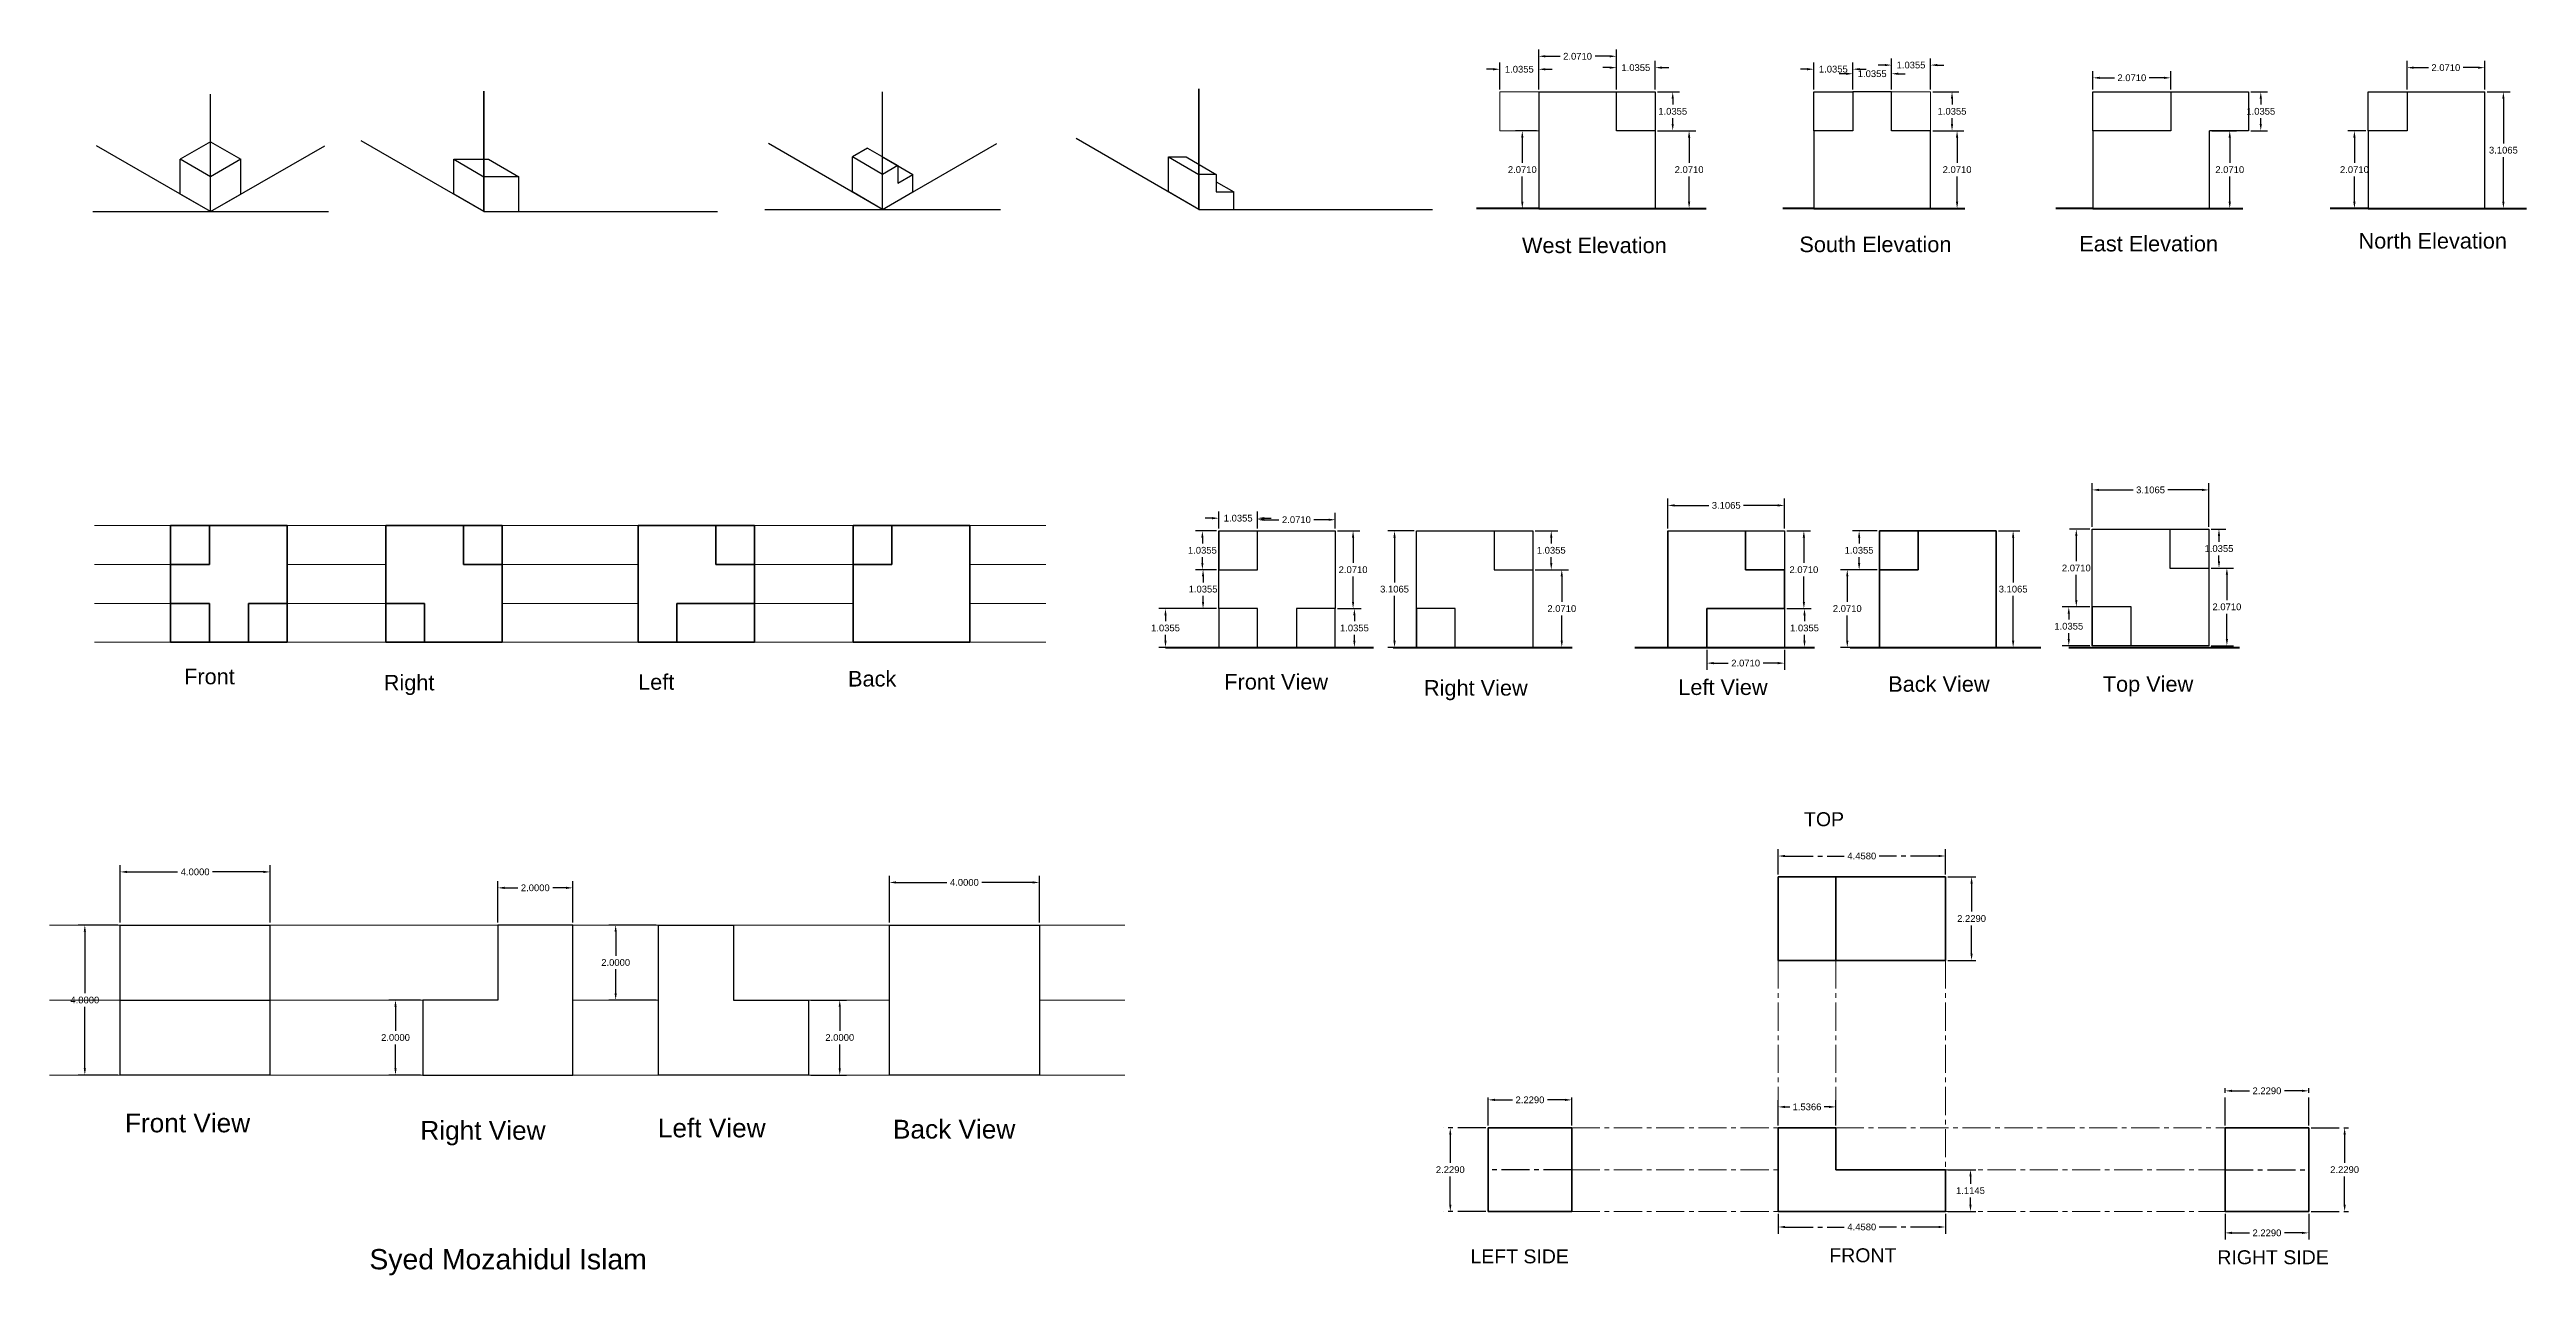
# Model space of a CAD drawing. Header units: inches. Extents: x 23 to 89.1, y 10.8 to 43.4.
import ezdxf

# ---------------------------------------------------------------- set-up
doc = ezdxf.new("R2010")
doc.units = ezdxf.units.IN
doc.header["$MEASUREMENT"] = 0
doc.linetypes.add('CENTER2', pattern=[1.125, 0.75, -0.125, 0.125, -0.125])
for name, color, linetype in [('Dimention', 210, 'Continuous'), ('Dimention @ 1', 210, 'Continuous'), ('Layer1', 50, 'Continuous'), ('Layer2', 10, 'Continuous')]:
    doc.layers.add(name, color=color, linetype=linetype)
for name, color, linetype, lineweight in [('Drawing', 10, 'Continuous', 35), ('Ground', 92, 'Continuous', 211), ('Layer3', 50, 'Continuous', 18), ('Porjection', 210, 'Continuous', 40), ('Porjection @ 1', 210, 'Continuous', 40), ('Projection', 7, 'Continuous', 5), ('Text', 130, 'Continuous', 211), ('Text @ 1', 130, 'Continuous', 211)]:
    doc.layers.add(name, color=color, linetype=linetype, lineweight=lineweight)
doc.styles.get("Standard").update_dxf_attribs({"font": 'arial.ttf'})
doc.dimstyles.new('Annotative', dxfattribs={"dimscale": 0, "dimtxt": 0.18, "dimasz": 0.18, "dimexe": 0.18, "dimexo": 0.0625, "dimgap": 0.09, "dimtad": 0, "dimtih": 1, "dimtoh": 1, "dimdec": 4, "dimzin": 0, "dimdsep": 46, "dimtxsty": 'Standard', "dimcen": 0.09, "dimadec": 0, "dimazin": 0, "dimtfac": 1, "dimtdec": 4, "dimtofl": 0, "dimtmove": 0, "dimatfit": 3, "dimfxl": 0, "dimtolj": 1, "dimtzin": 0, "dimarcsym": 0})
doc.dimstyles.get("Standard").update_dxf_attribs({"dimtxt": 0.18, "dimasz": 0.18, "dimexe": 0.18, "dimexo": 0.0625, "dimgap": 0.09, "dimtad": 0, "dimtih": 1, "dimtoh": 1, "dimdec": 4, "dimzin": 0, "dimdsep": 46, "dimtxsty": 'Standard', "dimcen": 0.09, "dimadec": 0, "dimazin": 0, "dimtfac": 1, "dimtdec": 4, "dimtofl": 0, "dimtmove": 0, "dimatfit": 3, "dimfxl": 0, "dimtolj": 1, "dimtzin": 0, "dimarcsym": 0})

msp = doc.modelspace()

# ---------------------------------------------------------------- texts
at = {"layer": 'Layer2', "insert": (31.56322, 11.4642), "char_height": 0.5411985, "attachment_point": 1}
msp.add_mtext_dynamic_manual_height_columns('Syed Mozahidul Islam', width=78.5129377, gutter_width=2.70599, heights=[0], dxfattribs=at)
at = {"layer": 'Text', "attachment_point": 1}
for s, width, gutter_width, insert, char_height in [('West Elevation', 6.913906, 0.2071, (62.28606, 38.43081), 0.4142055), ('South Elevation', 6.913906, 0.2071, (69.68026, 38.45686), 0.4142055), ('East Elevation', 6.913906, 0.2071, (77.14168, 38.47583), 0.4142055), ('North Elevation', 6.913906, 0.2071, (84.5841, 38.55171), 0.4142055), ('Front ', 3.501786, 0.2071, (26.62443, 26.93512), 0.414205), ('Right ', 3.501786, 0.2071, (31.94577, 26.77296), 0.414205), ('Left', 3.501786, 0.2071, (38.72619, 26.79012), 0.414205), ('Back ', 3.501786, 0.2071, (44.32219, 26.87587), 0.414205), ('Front View', 3.501786, 0.2071, (54.35154, 26.79529), 0.414205), ('Right View', 3.501786, 0.2071, (59.67289, 26.63314), 0.414205), ('Left View', 3.501786, 0.2071, (66.4533, 26.65029), 0.414205), ('Back View', 3.501786, 0.2071, (72.0493, 26.73605), 0.414205), ('Top View', 3.501786, 0.2071, (77.76714, 26.73593), 0.414205), ('Front View', 4.5958919, 1, (25.04699, 15.07587), 0.5), ('Right View', 4.5958919, 1, (32.92107, 14.87757), 0.5), ('Left View', 4.5958919, 1, (39.25247, 14.94179), 0.5), ('Back View', 4.5958919, 1, (45.5196, 14.90968), 0.5)]:
    msp.add_mtext_dynamic_manual_height_columns(s, width=width, gutter_width=gutter_width, heights=[0], dxfattribs=dict(at, insert=insert, char_height=char_height))
at = {"layer": 'Text @ 1', "linetype": 'CENTER2', "char_height": 0.3715, "attachment_point": 1}
for s, insert in [('TOP', (69.80463, 23.10952)), ('LEFT SIDE', (60.91202, 11.45483)), ('FRONT', (70.47881, 11.48459)), ('RIGHT SIDE', (80.82156, 11.43143))]:
    msp.add_mtext_dynamic_manual_height_columns(s, width=3.4616217, gutter_width=0.18575, heights=[0], dxfattribs=dict(at, insert=insert))

# ---------------------------------------------------------------- blocks, each defined once
blk = doc.blocks.new('*D20')
at = {"layer": 'Defpoints', "color": 0, "transparency": 16777216}
for p in [(62.732, 42.918), (61.697, 42.313), (62.732, 42.313)]:
    blk.add_point(p, dxfattribs=at)
at = {"layer": 'Dimention', "color": 0, "lineweight": -2, "transparency": 16777216}
for p, q in [((61.517, 42.918), (61.337, 42.918)), ((61.697, 42.376), (61.697, 43.098)), ((62.732, 42.376), (62.732, 43.098)), ((62.912, 42.918), (63.092, 42.918))]:
    blk.add_line(p, q, dxfattribs=at)
at = {"layer": 'Dimention', "color": 0, "transparency": 16777216}
for points in [[(61.517, 42.948), (61.517, 42.888), (61.697, 42.918)], [(62.912, 42.948), (62.912, 42.888), (62.732, 42.918)]]:
    blk.add_solid(points, dxfattribs=at)
at = {"layer": 'Dimention', "color": 0, "transparency": 16777216, "insert": (62.215, 42.918), "char_height": 0.18, "attachment_point": 5}
blk.add_mtext('\\A1;1.0355', dxfattribs=at)
blk = doc.blocks.new('*D21')
at = {"layer": 'Defpoints', "color": 0, "transparency": 16777216}
for p in [(64.803, 43.264), (62.732, 42.313), (64.803, 42.313)]:
    blk.add_point(p, dxfattribs=at)
at = {"layer": 'Dimention', "color": 0, "lineweight": -2, "transparency": 16777216}
for p, q in [((62.732, 42.376), (62.732, 43.444)), ((62.912, 43.264), (63.303, 43.264)), ((64.623, 43.264), (64.233, 43.264)), ((64.803, 42.376), (64.803, 43.444))]:
    blk.add_line(p, q, dxfattribs=at)
at = {"layer": 'Dimention', "color": 0, "transparency": 16777216}
for points in [[(62.912, 43.294), (62.912, 43.234), (62.732, 43.264)], [(64.623, 43.294), (64.623, 43.234), (64.803, 43.264)]]:
    blk.add_solid(points, dxfattribs=at)
at = {"layer": 'Dimention', "color": 0, "transparency": 16777216, "insert": (63.768, 43.264), "char_height": 0.18, "attachment_point": 5}
blk.add_mtext('\\A1;2.0710', dxfattribs=at)
blk = doc.blocks.new('*D22')
at = {"layer": 'Defpoints', "color": 0, "transparency": 16777216}
for p in [(65.839, 42.961), (64.803, 42.313), (65.839, 42.313)]:
    blk.add_point(p, dxfattribs=at)
at = {"layer": 'Dimention', "color": 0, "lineweight": -2, "transparency": 16777216}
for p, q in [((64.623, 42.961), (64.443, 42.961)), ((64.803, 42.376), (64.803, 43.141)), ((65.839, 42.376), (65.839, 43.141)), ((66.019, 42.961), (66.199, 42.961))]:
    blk.add_line(p, q, dxfattribs=at)
at = {"layer": 'Dimention', "color": 0, "transparency": 16777216}
for points in [[(64.623, 42.991), (64.623, 42.931), (64.803, 42.961)], [(66.019, 42.991), (66.019, 42.931), (65.839, 42.961)]]:
    blk.add_solid(points, dxfattribs=at)
at = {"layer": 'Dimention', "color": 0, "transparency": 16777216, "insert": (65.321, 42.961), "char_height": 0.18, "attachment_point": 5}
blk.add_mtext('\\A1;1.0355', dxfattribs=at)
blk = doc.blocks.new('*D23')
at = {"layer": 'Defpoints', "color": 0, "transparency": 16777216}
for p in [(65.839, 42.313), (65.839, 41.278), (66.304, 41.278)]:
    blk.add_point(p, dxfattribs=at)
at = {"layer": 'Dimention', "color": 0, "lineweight": -2, "transparency": 16777216}
for p, q in [((65.901, 42.313), (66.484, 42.313)), ((66.304, 42.133), (66.304, 41.978)), ((66.304, 41.458), (66.304, 41.614)), ((65.901, 41.278), (66.484, 41.278))]:
    blk.add_line(p, q, dxfattribs=at)
at = {"layer": 'Dimention', "color": 0, "transparency": 16777216}
for points in [[(66.274, 42.133), (66.334, 42.133), (66.304, 42.313)], [(66.274, 41.458), (66.334, 41.458), (66.304, 41.278)]]:
    blk.add_solid(points, dxfattribs=at)
at = {"layer": 'Dimention', "color": 0, "transparency": 16777216, "insert": (66.304, 41.796), "char_height": 0.18, "attachment_point": 5}
blk.add_mtext('\\A1;1.0355', dxfattribs=at)
blk = doc.blocks.new('*D24')
at = {"layer": 'Defpoints', "color": 0, "transparency": 16777216}
for p in [(65.839, 41.278), (65.839, 39.207), (66.741, 39.207)]:
    blk.add_point(p, dxfattribs=at)
at = {"layer": 'Dimention', "color": 0, "lineweight": -2, "transparency": 16777216}
for p, q in [((65.901, 41.278), (66.921, 41.278)), ((66.741, 41.098), (66.741, 40.424)), ((66.741, 39.387), (66.741, 40.061)), ((65.901, 39.207), (66.921, 39.207))]:
    blk.add_line(p, q, dxfattribs=at)
at = {"layer": 'Dimention', "color": 0, "transparency": 16777216}
for points in [[(66.711, 41.098), (66.771, 41.098), (66.741, 41.278)], [(66.711, 39.387), (66.771, 39.387), (66.741, 39.207)]]:
    blk.add_solid(points, dxfattribs=at)
at = {"layer": 'Dimention', "color": 0, "transparency": 16777216, "insert": (66.741, 40.242), "char_height": 0.18, "attachment_point": 5}
blk.add_mtext('\\A1;2.0710', dxfattribs=at)
blk = doc.blocks.new('*D25')
at = {"layer": 'Defpoints', "color": 0, "transparency": 16777216}
for p in [(62.732, 41.278), (62.295, 39.207), (62.732, 39.207)]:
    blk.add_point(p, dxfattribs=at)
at = {"layer": 'Dimention', "color": 0, "lineweight": -2, "transparency": 16777216}
for p, q in [((62.67, 41.278), (62.115, 41.278)), ((62.295, 41.098), (62.295, 40.424)), ((62.295, 39.387), (62.295, 40.061)), ((62.67, 39.207), (62.115, 39.207))]:
    blk.add_line(p, q, dxfattribs=at)
at = {"layer": 'Dimention', "color": 0, "transparency": 16777216}
for points in [[(62.265, 41.098), (62.325, 41.098), (62.295, 41.278)], [(62.265, 39.387), (62.325, 39.387), (62.295, 39.207)]]:
    blk.add_solid(points, dxfattribs=at)
at = {"layer": 'Dimention', "color": 0, "transparency": 16777216, "insert": (62.295, 40.242), "char_height": 0.18, "attachment_point": 5}
blk.add_mtext('\\A1;2.0710', dxfattribs=at)
blk = doc.blocks.new('*D26')
at = {"layer": 'Defpoints', "color": 0, "transparency": 16777216}
for p in [(71.103, 42.92), (70.067, 42.313), (71.103, 42.313)]:
    blk.add_point(p, dxfattribs=at)
at = {"layer": 'Dimention', "color": 0, "lineweight": -2, "transparency": 16777216}
for p, q in [((69.887, 42.92), (69.707, 42.92)), ((70.067, 42.376), (70.067, 43.1)), ((71.103, 42.376), (71.103, 43.1)), ((71.283, 42.92), (71.463, 42.92))]:
    blk.add_line(p, q, dxfattribs=at)
at = {"layer": 'Dimention', "color": 0, "transparency": 16777216}
for points in [[(69.887, 42.95), (69.887, 42.89), (70.067, 42.92)], [(71.283, 42.95), (71.283, 42.89), (71.103, 42.92)]]:
    blk.add_solid(points, dxfattribs=at)
at = {"layer": 'Dimention', "color": 0, "transparency": 16777216, "insert": (70.585, 42.92), "char_height": 0.18, "attachment_point": 5}
blk.add_mtext('\\A1;1.0355', dxfattribs=at)
blk = doc.blocks.new('*D27')
at = {"layer": 'Defpoints', "color": 0, "transparency": 16777216}
for p in [(71.103, 42.313), (72.138, 42.798), (72.138, 42.313)]:
    blk.add_point(p, dxfattribs=at)
at = {"layer": 'Dimention', "color": 0, "lineweight": -2, "transparency": 16777216}
for p, q in [((71.103, 42.376), (71.103, 42.978)), ((72.138, 42.376), (72.138, 42.978)), ((70.923, 42.798), (70.743, 42.798)), ((72.318, 42.798), (72.498, 42.798))]:
    blk.add_line(p, q, dxfattribs=at)
at = {"layer": 'Dimention', "color": 0, "transparency": 16777216}
for points in [[(70.923, 42.828), (70.923, 42.768), (71.103, 42.798)], [(72.318, 42.828), (72.318, 42.768), (72.138, 42.798)]]:
    blk.add_solid(points, dxfattribs=at)
at = {"layer": 'Dimention', "color": 0, "transparency": 16777216, "insert": (71.621, 42.798), "char_height": 0.18, "attachment_point": 5}
blk.add_mtext('\\A1;1.0355', dxfattribs=at)
blk = doc.blocks.new('*D28')
at = {"layer": 'Defpoints', "color": 0, "transparency": 16777216}
for p in [(73.174, 43.029), (72.138, 42.313), (73.174, 42.313)]:
    blk.add_point(p, dxfattribs=at)
at = {"layer": 'Dimention', "color": 0, "lineweight": -2, "transparency": 16777216}
for p, q in [((71.958, 43.029), (71.778, 43.029)), ((72.138, 42.376), (72.138, 43.209)), ((73.174, 42.376), (73.174, 43.209)), ((73.354, 43.029), (73.534, 43.029))]:
    blk.add_line(p, q, dxfattribs=at)
at = {"layer": 'Dimention', "color": 0, "transparency": 16777216}
for points in [[(71.958, 43.059), (71.958, 42.999), (72.138, 43.029)], [(73.354, 43.059), (73.354, 42.999), (73.174, 43.029)]]:
    blk.add_solid(points, dxfattribs=at)
at = {"layer": 'Dimention', "color": 0, "transparency": 16777216, "insert": (72.656, 43.029), "char_height": 0.18, "attachment_point": 5}
blk.add_mtext('\\A1;1.0355', dxfattribs=at)
blk = doc.blocks.new('*D29')
at = {"layer": 'Defpoints', "color": 0, "transparency": 16777216}
for p in [(73.174, 42.313), (73.174, 41.278), (73.749, 41.278)]:
    blk.add_point(p, dxfattribs=at)
at = {"layer": 'Dimention', "color": 0, "lineweight": -2, "transparency": 16777216}
for p, q in [((73.236, 42.313), (73.929, 42.313)), ((73.749, 42.133), (73.749, 41.978)), ((73.749, 41.458), (73.749, 41.614)), ((73.236, 41.278), (73.929, 41.278))]:
    blk.add_line(p, q, dxfattribs=at)
at = {"layer": 'Dimention', "color": 0, "transparency": 16777216}
for points in [[(73.719, 42.133), (73.779, 42.133), (73.749, 42.313)], [(73.719, 41.458), (73.779, 41.458), (73.749, 41.278)]]:
    blk.add_solid(points, dxfattribs=at)
at = {"layer": 'Dimention', "color": 0, "transparency": 16777216, "insert": (73.749, 41.796), "char_height": 0.18, "attachment_point": 5}
blk.add_mtext('\\A1;1.0355', dxfattribs=at)
blk = doc.blocks.new('*D30')
at = {"layer": 'Defpoints', "color": 0, "transparency": 16777216}
for p in [(73.174, 41.278), (73.174, 39.207), (73.884, 39.207)]:
    blk.add_point(p, dxfattribs=at)
at = {"layer": 'Dimention', "color": 0, "lineweight": -2, "transparency": 16777216}
for p, q in [((73.236, 41.278), (74.064, 41.278)), ((73.884, 41.098), (73.884, 40.424)), ((73.884, 39.387), (73.884, 40.061)), ((73.236, 39.207), (74.064, 39.207))]:
    blk.add_line(p, q, dxfattribs=at)
at = {"layer": 'Dimention', "color": 0, "transparency": 16777216}
for points in [[(73.854, 41.098), (73.914, 41.098), (73.884, 41.278)], [(73.854, 39.387), (73.914, 39.387), (73.884, 39.207)]]:
    blk.add_solid(points, dxfattribs=at)
at = {"layer": 'Dimention', "color": 0, "transparency": 16777216, "insert": (73.884, 40.242), "char_height": 0.18, "attachment_point": 5}
blk.add_mtext('\\A1;2.0710', dxfattribs=at)
blk = doc.blocks.new('*D31')
at = {"layer": 'Defpoints', "color": 0, "transparency": 16777216}
for p in [(77.506, 42.313), (79.577, 42.69), (79.577, 42.313)]:
    blk.add_point(p, dxfattribs=at)
at = {"layer": 'Dimention', "color": 0, "lineweight": -2, "transparency": 16777216}
for p, q in [((77.506, 42.376), (77.506, 42.87)), ((77.686, 42.69), (78.077, 42.69)), ((79.397, 42.69), (79.007, 42.69)), ((79.577, 42.376), (79.577, 42.87))]:
    blk.add_line(p, q, dxfattribs=at)
at = {"layer": 'Dimention', "color": 0, "transparency": 16777216}
for points in [[(77.686, 42.72), (77.686, 42.66), (77.506, 42.69)], [(79.397, 42.72), (79.397, 42.66), (79.577, 42.69)]]:
    blk.add_solid(points, dxfattribs=at)
at = {"layer": 'Dimention', "color": 0, "transparency": 16777216, "insert": (78.542, 42.69), "char_height": 0.18, "attachment_point": 5}
blk.add_mtext('\\A1;2.0710', dxfattribs=at)
blk = doc.blocks.new('*D32')
at = {"layer": 'Defpoints', "color": 0, "transparency": 16777216}
for p in [(81.649, 42.313), (81.649, 41.278), (81.979, 41.278)]:
    blk.add_point(p, dxfattribs=at)
at = {"layer": 'Dimention', "color": 0, "lineweight": -2, "transparency": 16777216}
for p, q in [((81.711, 42.313), (82.159, 42.313)), ((81.979, 42.133), (81.979, 41.978)), ((81.979, 41.458), (81.979, 41.614)), ((81.711, 41.278), (82.159, 41.278))]:
    blk.add_line(p, q, dxfattribs=at)
at = {"layer": 'Dimention', "color": 0, "transparency": 16777216}
for points in [[(81.949, 42.133), (82.009, 42.133), (81.979, 42.313)], [(81.949, 41.458), (82.009, 41.458), (81.979, 41.278)]]:
    blk.add_solid(points, dxfattribs=at)
at = {"layer": 'Dimention', "color": 0, "transparency": 16777216, "insert": (81.979, 41.796), "char_height": 0.18, "attachment_point": 5}
blk.add_mtext('\\A1;1.0355', dxfattribs=at)
blk = doc.blocks.new('*D33')
at = {"layer": 'Defpoints', "color": 0, "transparency": 16777216}
for p in [(80.613, 41.278), (80.613, 39.207), (81.152, 39.207)]:
    blk.add_point(p, dxfattribs=at)
at = {"layer": 'Dimention', "color": 0, "lineweight": -2, "transparency": 16777216}
for p, q in [((80.675, 41.278), (81.332, 41.278)), ((81.152, 41.098), (81.152, 40.424)), ((81.152, 39.387), (81.152, 40.061)), ((80.675, 39.207), (81.332, 39.207))]:
    blk.add_line(p, q, dxfattribs=at)
at = {"layer": 'Dimention', "color": 0, "transparency": 16777216}
for points in [[(81.122, 41.098), (81.182, 41.098), (81.152, 41.278)], [(81.122, 39.387), (81.182, 39.387), (81.152, 39.207)]]:
    blk.add_solid(points, dxfattribs=at)
at = {"layer": 'Dimention', "color": 0, "transparency": 16777216, "insert": (81.152, 40.242), "char_height": 0.18, "attachment_point": 5}
blk.add_mtext('\\A1;2.0710', dxfattribs=at)
blk = doc.blocks.new('*D34')
at = {"layer": 'Defpoints', "color": 0, "transparency": 16777216}
for p in [(87.948, 42.961), (85.877, 42.313), (87.948, 42.313)]:
    blk.add_point(p, dxfattribs=at)
at = {"layer": 'Dimention', "color": 0, "lineweight": -2, "transparency": 16777216}
for p, q in [((85.877, 42.376), (85.877, 43.141)), ((86.057, 42.961), (86.448, 42.961)), ((87.768, 42.961), (87.377, 42.961)), ((87.948, 42.376), (87.948, 43.141))]:
    blk.add_line(p, q, dxfattribs=at)
at = {"layer": 'Dimention', "color": 0, "transparency": 16777216}
for points in [[(86.057, 42.991), (86.057, 42.931), (85.877, 42.961)], [(87.768, 42.991), (87.768, 42.931), (87.948, 42.961)]]:
    blk.add_solid(points, dxfattribs=at)
at = {"layer": 'Dimention', "color": 0, "transparency": 16777216, "insert": (86.912, 42.961), "char_height": 0.18, "attachment_point": 5}
blk.add_mtext('\\A1;2.0710', dxfattribs=at)
blk = doc.blocks.new('*D35')
at = {"layer": 'Defpoints', "color": 0, "transparency": 16777216}
for p in [(87.948, 42.313), (87.948, 39.207), (88.446, 39.207)]:
    blk.add_point(p, dxfattribs=at)
at = {"layer": 'Dimention', "color": 0, "lineweight": -2, "transparency": 16777216}
for p, q in [((88.01, 42.313), (88.626, 42.313)), ((88.446, 42.133), (88.446, 40.942)), ((88.446, 39.387), (88.446, 40.578)), ((88.01, 39.207), (88.626, 39.207))]:
    blk.add_line(p, q, dxfattribs=at)
at = {"layer": 'Dimention', "color": 0, "transparency": 16777216}
for points in [[(88.416, 42.133), (88.476, 42.133), (88.446, 42.313)], [(88.416, 39.387), (88.476, 39.387), (88.446, 39.207)]]:
    blk.add_solid(points, dxfattribs=at)
at = {"layer": 'Dimention', "color": 0, "transparency": 16777216, "insert": (88.446, 40.76), "char_height": 0.18, "attachment_point": 5}
blk.add_mtext('\\A1;3.1065', dxfattribs=at)
blk = doc.blocks.new('*D36')
at = {"layer": 'Defpoints', "color": 0, "transparency": 16777216}
for p in [(84.841, 41.278), (84.475, 39.207), (84.841, 39.207)]:
    blk.add_point(p, dxfattribs=at)
at = {"layer": 'Dimention', "color": 0, "lineweight": -2, "transparency": 16777216}
for p, q in [((84.779, 41.278), (84.295, 41.278)), ((84.475, 41.098), (84.475, 40.424)), ((84.475, 39.387), (84.475, 40.061)), ((84.779, 39.207), (84.295, 39.207))]:
    blk.add_line(p, q, dxfattribs=at)
at = {"layer": 'Dimention', "color": 0, "transparency": 16777216}
for points in [[(84.445, 41.098), (84.505, 41.098), (84.475, 41.278)], [(84.445, 39.387), (84.505, 39.387), (84.475, 39.207)]]:
    blk.add_solid(points, dxfattribs=at)
at = {"layer": 'Dimention', "color": 0, "transparency": 16777216, "insert": (84.475, 40.242), "char_height": 0.18, "attachment_point": 5}
blk.add_mtext('\\A1;2.0710', dxfattribs=at)
blk = doc.blocks.new('*D61')
at = {"layer": 'Defpoints', "color": 0, "transparency": 16777216}
for p in [(54.203, 30.61), (55.238, 30.949), (55.238, 30.61)]:
    blk.add_point(p, dxfattribs=at)
at = {"layer": 'Porjection', "color": 0, "lineweight": -2, "transparency": 16777216}
for p, q in [((54.203, 30.673), (54.203, 31.129)), ((55.238, 30.673), (55.238, 31.129)), ((54.023, 30.949), (53.843, 30.949)), ((55.418, 30.949), (55.598, 30.949))]:
    blk.add_line(p, q, dxfattribs=at)
at = {"layer": 'Porjection', "color": 0, "transparency": 16777216}
for points in [[(54.023, 30.979), (54.023, 30.919), (54.203, 30.949)], [(55.418, 30.979), (55.418, 30.919), (55.238, 30.949)]]:
    blk.add_solid(points, dxfattribs=at)
at = {"layer": 'Porjection', "color": 0, "transparency": 16777216, "insert": (54.721, 30.949), "char_height": 0.18, "attachment_point": 5}
blk.add_mtext('\\A1;1.0355', dxfattribs=at)
blk = doc.blocks.new('*D62')
at = {"layer": 'Defpoints', "color": 0, "transparency": 16777216}
for p in [(55.238, 30.61), (57.309, 30.908), (57.309, 30.61)]:
    blk.add_point(p, dxfattribs=at)
at = {"layer": 'Porjection', "color": 0, "lineweight": -2, "transparency": 16777216}
for p, q in [((55.238, 30.673), (55.238, 31.088)), ((57.309, 30.673), (57.309, 31.088)), ((55.418, 30.908), (55.809, 30.908)), ((57.129, 30.908), (56.739, 30.908))]:
    blk.add_line(p, q, dxfattribs=at)
at = {"layer": 'Porjection', "color": 0, "transparency": 16777216}
for points in [[(55.418, 30.938), (55.418, 30.878), (55.238, 30.908)], [(57.129, 30.938), (57.129, 30.878), (57.309, 30.908)]]:
    blk.add_solid(points, dxfattribs=at)
at = {"layer": 'Porjection', "color": 0, "transparency": 16777216, "insert": (56.274, 30.908), "char_height": 0.18, "attachment_point": 5}
blk.add_mtext('\\A1;2.0710', dxfattribs=at)
blk = doc.blocks.new('*D63')
at = {"layer": 'Defpoints', "color": 0, "transparency": 16777216}
for p in [(57.309, 30.61), (57.309, 28.539), (57.784, 28.539)]:
    blk.add_point(p, dxfattribs=at)
at = {"layer": 'Porjection', "color": 0, "lineweight": -2, "transparency": 16777216}
for p, q in [((57.372, 30.61), (57.964, 30.61)), ((57.784, 30.43), (57.784, 29.757)), ((57.784, 28.719), (57.784, 29.393)), ((57.372, 28.539), (57.964, 28.539))]:
    blk.add_line(p, q, dxfattribs=at)
at = {"layer": 'Porjection', "color": 0, "transparency": 16777216}
for points in [[(57.754, 30.43), (57.814, 30.43), (57.784, 30.61)], [(57.754, 28.719), (57.814, 28.719), (57.784, 28.539)]]:
    blk.add_solid(points, dxfattribs=at)
at = {"layer": 'Porjection', "color": 0, "transparency": 16777216, "insert": (57.784, 29.575), "char_height": 0.18, "attachment_point": 5}
blk.add_mtext('\\A1;2.0710', dxfattribs=at)
blk = doc.blocks.new('*D64')
at = {"layer": 'Defpoints', "color": 0, "transparency": 16777216}
for p in [(57.309, 28.539), (57.309, 27.504), (57.819, 27.504)]:
    blk.add_point(p, dxfattribs=at)
at = {"layer": 'Porjection', "color": 0, "lineweight": -2, "transparency": 16777216}
for p, q in [((57.372, 28.539), (57.999, 28.539)), ((57.819, 28.359), (57.819, 28.204)), ((57.819, 27.684), (57.819, 27.84)), ((57.372, 27.504), (57.999, 27.504))]:
    blk.add_line(p, q, dxfattribs=at)
at = {"layer": 'Porjection', "color": 0, "transparency": 16777216}
for points in [[(57.789, 28.359), (57.849, 28.359), (57.819, 28.539)], [(57.789, 27.684), (57.849, 27.684), (57.819, 27.504)]]:
    blk.add_solid(points, dxfattribs=at)
at = {"layer": 'Porjection', "color": 0, "transparency": 16777216, "insert": (57.819, 28.022), "char_height": 0.18, "attachment_point": 5}
blk.add_mtext('\\A1;1.0355', dxfattribs=at)
blk = doc.blocks.new('*D65')
at = {"layer": 'Defpoints', "color": 0, "transparency": 16777216}
for p in [(54.203, 30.61), (53.767, 29.575), (54.203, 29.575)]:
    blk.add_point(p, dxfattribs=at)
at = {"layer": 'Porjection', "color": 0, "lineweight": -2, "transparency": 16777216}
for p, q in [((54.14, 30.61), (53.587, 30.61)), ((53.767, 30.43), (53.767, 30.275)), ((53.767, 29.755), (53.767, 29.911)), ((54.14, 29.575), (53.587, 29.575))]:
    blk.add_line(p, q, dxfattribs=at)
at = {"layer": 'Porjection', "color": 0, "transparency": 16777216}
for points in [[(53.737, 30.43), (53.797, 30.43), (53.767, 30.61)], [(53.737, 29.755), (53.797, 29.755), (53.767, 29.575)]]:
    blk.add_solid(points, dxfattribs=at)
at = {"layer": 'Porjection', "color": 0, "transparency": 16777216, "insert": (53.767, 30.093), "char_height": 0.18, "attachment_point": 5}
blk.add_mtext('\\A1;1.0355', dxfattribs=at)
blk = doc.blocks.new('*D66')
at = {"layer": 'Defpoints', "color": 0, "transparency": 16777216}
for p in [(54.203, 29.575), (53.785, 28.539), (54.203, 28.539)]:
    blk.add_point(p, dxfattribs=at)
at = {"layer": 'Porjection', "color": 0, "lineweight": -2, "transparency": 16777216}
for p, q in [((54.14, 29.575), (53.605, 29.575)), ((53.785, 29.395), (53.785, 29.239)), ((54.14, 28.539), (53.605, 28.539)), ((53.785, 28.719), (53.785, 28.875))]:
    blk.add_line(p, q, dxfattribs=at)
at = {"layer": 'Porjection', "color": 0, "transparency": 16777216}
for points in [[(53.755, 29.395), (53.815, 29.395), (53.785, 29.575)], [(53.755, 28.719), (53.815, 28.719), (53.785, 28.539)]]:
    blk.add_solid(points, dxfattribs=at)
at = {"layer": 'Porjection', "color": 0, "transparency": 16777216, "insert": (53.785, 29.057), "char_height": 0.18, "attachment_point": 5}
blk.add_mtext('\\A1;1.0355', dxfattribs=at)
blk = doc.blocks.new('*D67')
at = {"layer": 'Defpoints', "color": 0, "transparency": 16777216}
for p in [(54.203, 28.539), (52.784, 27.504), (54.203, 27.504)]:
    blk.add_point(p, dxfattribs=at)
at = {"layer": 'Porjection', "color": 0, "lineweight": -2, "transparency": 16777216}
for p, q in [((54.14, 28.539), (52.604, 28.539)), ((52.784, 28.359), (52.784, 28.204)), ((52.784, 27.684), (52.784, 27.84)), ((54.14, 27.504), (52.604, 27.504))]:
    blk.add_line(p, q, dxfattribs=at)
at = {"layer": 'Porjection', "color": 0, "transparency": 16777216}
for points in [[(52.754, 28.359), (52.814, 28.359), (52.784, 28.539)], [(52.754, 27.684), (52.814, 27.684), (52.784, 27.504)]]:
    blk.add_solid(points, dxfattribs=at)
at = {"layer": 'Porjection', "color": 0, "transparency": 16777216, "insert": (52.784, 28.022), "char_height": 0.18, "attachment_point": 5}
blk.add_mtext('\\A1;1.0355', dxfattribs=at)
blk = doc.blocks.new('*D68')
at = {"layer": 'Defpoints', "color": 0, "transparency": 16777216}
for p in [(59.472, 30.61), (58.889, 27.504), (59.472, 27.504)]:
    blk.add_point(p, dxfattribs=at)
at = {"layer": 'Porjection', "color": 0, "lineweight": -2, "transparency": 16777216}
for p, q in [((59.41, 30.61), (58.709, 30.61)), ((58.889, 30.43), (58.889, 29.239)), ((58.889, 27.684), (58.889, 28.875)), ((59.41, 27.504), (58.709, 27.504))]:
    blk.add_line(p, q, dxfattribs=at)
at = {"layer": 'Porjection', "color": 0, "transparency": 16777216}
for points in [[(58.859, 30.43), (58.919, 30.43), (58.889, 30.61)], [(58.859, 27.684), (58.919, 27.684), (58.889, 27.504)]]:
    blk.add_solid(points, dxfattribs=at)
at = {"layer": 'Porjection', "color": 0, "transparency": 16777216, "insert": (58.889, 29.057), "char_height": 0.18, "attachment_point": 5}
blk.add_mtext('\\A1;3.1065', dxfattribs=at)
blk = doc.blocks.new('*D69')
at = {"layer": 'Defpoints', "color": 0, "transparency": 16777216}
for p in [(67.212, 27.504), (69.283, 27.504), (69.283, 27.085)]:
    blk.add_point(p, dxfattribs=at)
at = {"layer": 'Porjection', "color": 0, "lineweight": -2, "transparency": 16777216}
for p, q in [((67.212, 27.441), (67.212, 26.905)), ((67.392, 27.085), (67.783, 27.085)), ((69.103, 27.085), (68.713, 27.085)), ((69.283, 27.441), (69.283, 26.905))]:
    blk.add_line(p, q, dxfattribs=at)
at = {"layer": 'Porjection', "color": 0, "transparency": 16777216}
for points in [[(67.392, 27.115), (67.392, 27.055), (67.212, 27.085)], [(69.103, 27.115), (69.103, 27.055), (69.283, 27.085)]]:
    blk.add_solid(points, dxfattribs=at)
at = {"layer": 'Porjection', "color": 0, "transparency": 16777216, "insert": (68.248, 27.085), "char_height": 0.18, "attachment_point": 5}
blk.add_mtext('\\A1;2.0710', dxfattribs=at)
blk = doc.blocks.new('*D70')
at = {"layer": 'Defpoints', "color": 0, "transparency": 16777216}
for p in [(69.283, 31.29), (66.177, 30.61), (69.283, 30.61)]:
    blk.add_point(p, dxfattribs=at)
at = {"layer": 'Porjection', "color": 0, "lineweight": -2, "transparency": 16777216}
for p, q in [((66.177, 30.673), (66.177, 31.47)), ((66.357, 31.29), (67.266, 31.29)), ((69.103, 31.29), (68.194, 31.29)), ((69.283, 30.673), (69.283, 31.47))]:
    blk.add_line(p, q, dxfattribs=at)
at = {"layer": 'Porjection', "color": 0, "transparency": 16777216}
for points in [[(66.357, 31.32), (66.357, 31.26), (66.177, 31.29)], [(69.103, 31.32), (69.103, 31.26), (69.283, 31.29)]]:
    blk.add_solid(points, dxfattribs=at)
at = {"layer": 'Porjection', "color": 0, "transparency": 16777216, "insert": (67.73, 31.29), "char_height": 0.18, "attachment_point": 5}
blk.add_mtext('\\A1;3.1065', dxfattribs=at)
blk = doc.blocks.new('*D71')
at = {"layer": 'Defpoints', "color": 0, "transparency": 16777216}
for p in [(69.283, 30.61), (69.283, 28.539), (69.8, 28.539)]:
    blk.add_point(p, dxfattribs=at)
at = {"layer": 'Porjection', "color": 0, "lineweight": -2, "transparency": 16777216}
for p, q in [((69.346, 30.61), (69.98, 30.61)), ((69.8, 30.43), (69.8, 29.757)), ((69.8, 28.719), (69.8, 29.393)), ((69.346, 28.539), (69.98, 28.539))]:
    blk.add_line(p, q, dxfattribs=at)
at = {"layer": 'Porjection', "color": 0, "transparency": 16777216}
for points in [[(69.77, 30.43), (69.83, 30.43), (69.8, 30.61)], [(69.77, 28.719), (69.83, 28.719), (69.8, 28.539)]]:
    blk.add_solid(points, dxfattribs=at)
at = {"layer": 'Porjection', "color": 0, "transparency": 16777216, "insert": (69.8, 29.575), "char_height": 0.18, "attachment_point": 5}
blk.add_mtext('\\A1;2.0710', dxfattribs=at)
blk = doc.blocks.new('*D72')
at = {"layer": 'Defpoints', "color": 0, "transparency": 16777216}
for p in [(69.283, 28.539), (69.283, 27.504), (69.817, 27.504)]:
    blk.add_point(p, dxfattribs=at)
at = {"layer": 'Porjection', "color": 0, "lineweight": -2, "transparency": 16777216}
for p, q in [((69.346, 28.539), (69.997, 28.539)), ((69.817, 28.359), (69.817, 28.204)), ((69.817, 27.684), (69.817, 27.84)), ((69.346, 27.504), (69.997, 27.504))]:
    blk.add_line(p, q, dxfattribs=at)
at = {"layer": 'Porjection', "color": 0, "transparency": 16777216}
for points in [[(69.787, 28.359), (69.847, 28.359), (69.817, 28.539)], [(69.787, 27.684), (69.847, 27.684), (69.817, 27.504)]]:
    blk.add_solid(points, dxfattribs=at)
at = {"layer": 'Porjection', "color": 0, "transparency": 16777216, "insert": (69.817, 28.022), "char_height": 0.18, "attachment_point": 5}
blk.add_mtext('\\A1;1.0355', dxfattribs=at)
blk = doc.blocks.new('*D73')
at = {"layer": 'Defpoints', "color": 0, "transparency": 16777216}
for p in [(71.815, 30.61), (71.273, 29.575), (71.815, 29.575)]:
    blk.add_point(p, dxfattribs=at)
at = {"layer": 'Porjection', "color": 0, "lineweight": -2, "transparency": 16777216}
for p, q in [((71.752, 30.61), (71.093, 30.61)), ((71.273, 30.43), (71.273, 30.275)), ((71.273, 29.755), (71.273, 29.911)), ((71.752, 29.575), (71.093, 29.575))]:
    blk.add_line(p, q, dxfattribs=at)
at = {"layer": 'Porjection', "color": 0, "transparency": 16777216}
for points in [[(71.243, 30.43), (71.303, 30.43), (71.273, 30.61)], [(71.243, 29.755), (71.303, 29.755), (71.273, 29.575)]]:
    blk.add_solid(points, dxfattribs=at)
at = {"layer": 'Porjection', "color": 0, "transparency": 16777216, "insert": (71.273, 30.093), "char_height": 0.18, "attachment_point": 5}
blk.add_mtext('\\A1;1.0355', dxfattribs=at)
blk = doc.blocks.new('*D74')
at = {"layer": 'Defpoints', "color": 0, "transparency": 16777216}
for p in [(71.815, 29.575), (70.957, 27.504), (71.815, 27.504)]:
    blk.add_point(p, dxfattribs=at)
at = {"layer": 'Porjection', "color": 0, "lineweight": -2, "transparency": 16777216}
for p, q in [((71.752, 29.575), (70.777, 29.575)), ((70.957, 29.395), (70.957, 28.721)), ((70.957, 27.684), (70.957, 28.357)), ((71.752, 27.504), (70.777, 27.504))]:
    blk.add_line(p, q, dxfattribs=at)
at = {"layer": 'Porjection', "color": 0, "transparency": 16777216}
for points in [[(70.927, 29.395), (70.987, 29.395), (70.957, 29.575)], [(70.927, 27.684), (70.987, 27.684), (70.957, 27.504)]]:
    blk.add_solid(points, dxfattribs=at)
at = {"layer": 'Porjection', "color": 0, "transparency": 16777216, "insert": (70.957, 28.539), "char_height": 0.18, "attachment_point": 5}
blk.add_mtext('\\A1;2.0710', dxfattribs=at)
blk = doc.blocks.new('*D75')
at = {"layer": 'Defpoints', "color": 0, "transparency": 16777216}
for p in [(74.921, 30.61), (74.921, 27.504), (75.378, 27.504)]:
    blk.add_point(p, dxfattribs=at)
at = {"layer": 'Porjection', "color": 0, "lineweight": -2, "transparency": 16777216}
for p, q in [((74.984, 30.61), (75.558, 30.61)), ((75.378, 30.43), (75.378, 29.239)), ((75.378, 27.684), (75.378, 28.875)), ((74.984, 27.504), (75.558, 27.504))]:
    blk.add_line(p, q, dxfattribs=at)
at = {"layer": 'Porjection', "color": 0, "transparency": 16777216}
for points in [[(75.348, 30.43), (75.408, 30.43), (75.378, 30.61)], [(75.348, 27.684), (75.408, 27.684), (75.378, 27.504)]]:
    blk.add_solid(points, dxfattribs=at)
at = {"layer": 'Porjection', "color": 0, "transparency": 16777216, "insert": (75.378, 29.057), "char_height": 0.18, "attachment_point": 5}
blk.add_mtext('\\A1;3.1065', dxfattribs=at)
blk = doc.blocks.new('*D76')
at = {"layer": 'Defpoints', "color": 0, "transparency": 16777216}
for p in [(62.579, 30.61), (62.579, 29.575), (63.066, 29.575)]:
    blk.add_point(p, dxfattribs=at)
at = {"layer": 'Porjection', "color": 0, "lineweight": -2, "transparency": 16777216}
for p, q in [((62.641, 30.61), (63.246, 30.61)), ((63.066, 30.43), (63.066, 30.275)), ((63.066, 29.755), (63.066, 29.911)), ((62.641, 29.575), (63.246, 29.575))]:
    blk.add_line(p, q, dxfattribs=at)
at = {"layer": 'Porjection', "color": 0, "transparency": 16777216}
for points in [[(63.036, 30.43), (63.096, 30.43), (63.066, 30.61)], [(63.036, 29.755), (63.096, 29.755), (63.066, 29.575)]]:
    blk.add_solid(points, dxfattribs=at)
at = {"layer": 'Porjection', "color": 0, "transparency": 16777216, "insert": (63.066, 30.093), "char_height": 0.18, "attachment_point": 5}
blk.add_mtext('\\A1;1.0355', dxfattribs=at)
blk = doc.blocks.new('*D77')
at = {"layer": 'Defpoints', "color": 0, "transparency": 16777216}
for p in [(62.579, 29.575), (62.579, 27.504), (63.347, 27.504)]:
    blk.add_point(p, dxfattribs=at)
at = {"layer": 'Porjection', "color": 0, "lineweight": -2, "transparency": 16777216}
for p, q in [((62.641, 29.575), (63.527, 29.575)), ((63.347, 29.395), (63.347, 28.721)), ((63.347, 27.684), (63.347, 28.357)), ((62.641, 27.504), (63.527, 27.504))]:
    blk.add_line(p, q, dxfattribs=at)
at = {"layer": 'Porjection', "color": 0, "transparency": 16777216}
for points in [[(63.317, 29.395), (63.377, 29.395), (63.347, 29.575)], [(63.317, 27.684), (63.377, 27.684), (63.347, 27.504)]]:
    blk.add_solid(points, dxfattribs=at)
at = {"layer": 'Porjection', "color": 0, "transparency": 16777216, "insert": (63.347, 28.539), "char_height": 0.18, "attachment_point": 5}
blk.add_mtext('\\A1;2.0710', dxfattribs=at)
blk = doc.blocks.new('*D78')
at = {"layer": 'Defpoints', "color": 0, "transparency": 16777216}
for p in [(80.594, 31.703), (77.488, 30.656), (80.594, 30.656)]:
    blk.add_point(p, dxfattribs=at)
at = {"layer": 'Porjection', "color": 0, "lineweight": -2, "transparency": 16777216}
for p, q in [((77.488, 30.719), (77.488, 31.883)), ((77.668, 31.703), (78.577, 31.703)), ((80.414, 31.703), (79.505, 31.703)), ((80.594, 30.719), (80.594, 31.883))]:
    blk.add_line(p, q, dxfattribs=at)
at = {"layer": 'Porjection', "color": 0, "transparency": 16777216}
for points in [[(77.668, 31.733), (77.668, 31.673), (77.488, 31.703)], [(80.414, 31.733), (80.414, 31.673), (80.594, 31.703)]]:
    blk.add_solid(points, dxfattribs=at)
at = {"layer": 'Porjection', "color": 0, "transparency": 16777216, "insert": (79.041, 31.703), "char_height": 0.18, "attachment_point": 5}
blk.add_mtext('\\A1;3.1065', dxfattribs=at)
blk = doc.blocks.new('*D79')
at = {"layer": 'Defpoints', "color": 0, "transparency": 16777216}
for p in [(77.488, 30.656), (77.062, 28.585), (77.488, 28.585)]:
    blk.add_point(p, dxfattribs=at)
at = {"layer": 'Porjection', "color": 0, "lineweight": -2, "transparency": 16777216}
for p, q in [((77.425, 30.656), (76.882, 30.656)), ((77.062, 30.476), (77.062, 29.803)), ((77.062, 28.765), (77.062, 29.439)), ((77.425, 28.585), (76.882, 28.585))]:
    blk.add_line(p, q, dxfattribs=at)
at = {"layer": 'Porjection', "color": 0, "transparency": 16777216}
for points in [[(77.032, 30.476), (77.092, 30.476), (77.062, 30.656)], [(77.032, 28.765), (77.092, 28.765), (77.062, 28.585)]]:
    blk.add_solid(points, dxfattribs=at)
at = {"layer": 'Porjection', "color": 0, "transparency": 16777216, "insert": (77.062, 29.621), "char_height": 0.18, "attachment_point": 5}
blk.add_mtext('\\A1;2.0710', dxfattribs=at)
blk = doc.blocks.new('*D80')
at = {"layer": 'Defpoints', "color": 0, "transparency": 16777216}
for p in [(77.488, 28.585), (76.861, 27.55), (77.488, 27.55)]:
    blk.add_point(p, dxfattribs=at)
at = {"layer": 'Porjection', "color": 0, "lineweight": -2, "transparency": 16777216}
for p, q in [((77.425, 28.585), (76.681, 28.585)), ((76.861, 28.405), (76.861, 28.25)), ((76.861, 27.73), (76.861, 27.886)), ((77.425, 27.55), (76.681, 27.55))]:
    blk.add_line(p, q, dxfattribs=at)
at = {"layer": 'Porjection', "color": 0, "transparency": 16777216}
for points in [[(76.831, 28.405), (76.891, 28.405), (76.861, 28.585)], [(76.831, 27.73), (76.891, 27.73), (76.861, 27.55)]]:
    blk.add_solid(points, dxfattribs=at)
at = {"layer": 'Porjection', "color": 0, "transparency": 16777216, "insert": (76.861, 28.068), "char_height": 0.18, "attachment_point": 5}
blk.add_mtext('\\A1;1.0355', dxfattribs=at)
blk = doc.blocks.new('*D81')
at = {"layer": 'Defpoints', "color": 0, "transparency": 16777216}
for p in [(80.594, 30.656), (80.594, 29.621), (80.865, 29.621)]:
    blk.add_point(p, dxfattribs=at)
at = {"layer": 'Porjection', "color": 0, "lineweight": -2, "transparency": 16777216}
for p, q in [((80.657, 30.656), (81.045, 30.656)), ((80.865, 30.476), (80.865, 30.321)), ((80.865, 29.801), (80.865, 29.957)), ((80.657, 29.621), (81.045, 29.621))]:
    blk.add_line(p, q, dxfattribs=at)
at = {"layer": 'Porjection', "color": 0, "transparency": 16777216}
for points in [[(80.835, 30.476), (80.895, 30.476), (80.865, 30.656)], [(80.835, 29.801), (80.895, 29.801), (80.865, 29.621)]]:
    blk.add_solid(points, dxfattribs=at)
at = {"layer": 'Porjection', "color": 0, "transparency": 16777216, "insert": (80.865, 30.139), "char_height": 0.18, "attachment_point": 5}
blk.add_mtext('\\A1;1.0355', dxfattribs=at)
blk = doc.blocks.new('*D82')
at = {"layer": 'Defpoints', "color": 0, "transparency": 16777216}
for p in [(80.594, 29.621), (80.594, 27.55), (81.076, 27.55)]:
    blk.add_point(p, dxfattribs=at)
at = {"layer": 'Porjection', "color": 0, "lineweight": -2, "transparency": 16777216}
for p, q in [((80.657, 29.621), (81.256, 29.621)), ((81.076, 29.441), (81.076, 28.767)), ((81.076, 27.73), (81.076, 28.403)), ((80.657, 27.55), (81.256, 27.55))]:
    blk.add_line(p, q, dxfattribs=at)
at = {"layer": 'Porjection', "color": 0, "transparency": 16777216}
for points in [[(81.046, 29.441), (81.106, 29.441), (81.076, 29.621)], [(81.046, 27.73), (81.106, 27.73), (81.076, 27.55)]]:
    blk.add_solid(points, dxfattribs=at)
at = {"layer": 'Porjection', "color": 0, "transparency": 16777216, "insert": (81.076, 28.585), "char_height": 0.18, "attachment_point": 5}
blk.add_mtext('\\A1;2.0710', dxfattribs=at)
blk = doc.blocks.new('*D91')
at = {"layer": 'Defpoints', "color": 0, "transparency": 16777216}
for p in [(28.918, 21.519), (24.918, 20.103), (28.918, 20.103)]:
    blk.add_point(p, dxfattribs=at)
at = {"layer": 'Dimention', "color": 0, "lineweight": -2, "transparency": 16777216}
for p, q in [((24.918, 20.166), (24.918, 21.699)), ((25.098, 21.519), (26.451, 21.519)), ((28.738, 21.519), (27.385, 21.519)), ((28.918, 20.166), (28.918, 21.699))]:
    blk.add_line(p, q, dxfattribs=at)
at = {"layer": 'Dimention', "color": 0, "transparency": 16777216}
for points in [[(25.098, 21.549), (25.098, 21.489), (24.918, 21.519)], [(28.738, 21.549), (28.738, 21.489), (28.918, 21.519)]]:
    blk.add_solid(points, dxfattribs=at)
at = {"layer": 'Dimention', "color": 0, "transparency": 16777216, "insert": (26.918, 21.519), "char_height": 0.18, "attachment_point": 5}
blk.add_mtext('\\A1;4.0000', dxfattribs=at)
blk = doc.blocks.new('*D92')
at = {"layer": 'Defpoints', "color": 0, "transparency": 16777216}
for p in [(24.918, 20.103), (23.978, 16.103), (24.918, 16.103)]:
    blk.add_point(p, dxfattribs=at)
at = {"layer": 'Dimention', "color": 0, "lineweight": -2, "transparency": 16777216}
for p, q in [((24.856, 20.103), (23.798, 20.103)), ((23.978, 19.923), (23.978, 18.285)), ((23.978, 16.283), (23.978, 17.922)), ((24.856, 16.103), (23.798, 16.103))]:
    blk.add_line(p, q, dxfattribs=at)
at = {"layer": 'Dimention', "color": 0, "transparency": 16777216}
for points in [[(23.948, 19.923), (24.008, 19.923), (23.978, 20.103)], [(23.948, 16.283), (24.008, 16.283), (23.978, 16.103)]]:
    blk.add_solid(points, dxfattribs=at)
at = {"layer": 'Dimention', "color": 0, "transparency": 16777216, "insert": (23.978, 18.103), "char_height": 0.18, "attachment_point": 5}
blk.add_mtext('\\A1;4.0000', dxfattribs=at)
blk = doc.blocks.new('*D93')
at = {"layer": 'Defpoints', "color": 0, "transparency": 16777216}
for p in [(36.985, 21.094), (34.985, 20.103), (36.985, 20.103)]:
    blk.add_point(p, dxfattribs=at)
at = {"layer": 'Dimention', "color": 0, "lineweight": -2, "transparency": 16777216}
for p, q in [((34.985, 20.166), (34.985, 21.274)), ((36.985, 20.166), (36.985, 21.274)), ((35.165, 21.094), (35.52, 21.094)), ((36.805, 21.094), (36.45, 21.094))]:
    blk.add_line(p, q, dxfattribs=at)
at = {"layer": 'Dimention', "color": 0, "transparency": 16777216}
for points in [[(35.165, 21.124), (35.165, 21.064), (34.985, 21.094)], [(36.805, 21.124), (36.805, 21.064), (36.985, 21.094)]]:
    blk.add_solid(points, dxfattribs=at)
at = {"layer": 'Dimention', "color": 0, "transparency": 16777216, "insert": (35.985, 21.094), "char_height": 0.18, "attachment_point": 5}
blk.add_mtext('\\A1;2.0000', dxfattribs=at)
blk = doc.blocks.new('*D94')
at = {"layer": 'Defpoints', "color": 0, "transparency": 16777216}
for p in [(32.985, 18.103), (32.259, 16.103), (32.985, 16.103)]:
    blk.add_point(p, dxfattribs=at)
at = {"layer": 'Dimention', "color": 0, "lineweight": -2, "transparency": 16777216}
for p, q in [((32.923, 18.103), (32.079, 18.103)), ((32.259, 17.923), (32.259, 17.285)), ((32.259, 16.283), (32.259, 16.922)), ((32.923, 16.103), (32.079, 16.103))]:
    blk.add_line(p, q, dxfattribs=at)
at = {"layer": 'Dimention', "color": 0, "transparency": 16777216}
for points in [[(32.229, 17.923), (32.289, 17.923), (32.259, 18.103)], [(32.229, 16.283), (32.289, 16.283), (32.259, 16.103)]]:
    blk.add_solid(points, dxfattribs=at)
at = {"layer": 'Dimention', "color": 0, "transparency": 16777216, "insert": (32.259, 17.103), "char_height": 0.18, "attachment_point": 5}
blk.add_mtext('\\A1;2.0000', dxfattribs=at)
blk = doc.blocks.new('*D95')
at = {"layer": 'Defpoints', "color": 0, "transparency": 16777216}
for p in [(39.27, 20.103), (38.128, 18.103), (39.27, 18.103)]:
    blk.add_point(p, dxfattribs=at)
at = {"layer": 'Dimention', "color": 0, "lineweight": -2, "transparency": 16777216}
for p, q in [((39.207, 20.103), (37.948, 20.103)), ((38.128, 19.923), (38.128, 19.285)), ((38.128, 18.283), (38.128, 18.922)), ((39.207, 18.103), (37.948, 18.103))]:
    blk.add_line(p, q, dxfattribs=at)
at = {"layer": 'Dimention', "color": 0, "transparency": 16777216}
for points in [[(38.098, 19.923), (38.158, 19.923), (38.128, 20.103)], [(38.098, 18.283), (38.158, 18.283), (38.128, 18.103)]]:
    blk.add_solid(points, dxfattribs=at)
at = {"layer": 'Dimention', "color": 0, "transparency": 16777216, "insert": (38.128, 19.103), "char_height": 0.18, "attachment_point": 5}
blk.add_mtext('\\A1;2.0000', dxfattribs=at)
blk = doc.blocks.new('*D96')
at = {"layer": 'Defpoints', "color": 0, "transparency": 16777216}
for p in [(43.27, 18.103), (43.27, 16.103), (44.101, 16.103)]:
    blk.add_point(p, dxfattribs=at)
at = {"layer": 'Dimention', "color": 0, "lineweight": -2, "transparency": 16777216}
for p, q in [((43.332, 18.103), (44.281, 18.103)), ((44.101, 17.923), (44.101, 17.285)), ((44.101, 16.283), (44.101, 16.922)), ((43.332, 16.103), (44.281, 16.103))]:
    blk.add_line(p, q, dxfattribs=at)
at = {"layer": 'Dimention', "color": 0, "transparency": 16777216}
for points in [[(44.071, 17.923), (44.131, 17.923), (44.101, 18.103)], [(44.071, 16.283), (44.131, 16.283), (44.101, 16.103)]]:
    blk.add_solid(points, dxfattribs=at)
at = {"layer": 'Dimention', "color": 0, "transparency": 16777216, "insert": (44.101, 17.103), "char_height": 0.18, "attachment_point": 5}
blk.add_mtext('\\A1;2.0000', dxfattribs=at)
blk = doc.blocks.new('*D97')
at = {"layer": 'Defpoints', "color": 0, "transparency": 16777216}
for p in [(49.423, 21.238), (45.423, 20.103), (49.423, 20.103)]:
    blk.add_point(p, dxfattribs=at)
at = {"layer": 'Dimention', "color": 0, "lineweight": -2, "transparency": 16777216}
for p, q in [((45.423, 20.166), (45.423, 21.418)), ((45.603, 21.238), (46.956, 21.238)), ((49.243, 21.238), (47.89, 21.238)), ((49.423, 20.166), (49.423, 21.418))]:
    blk.add_line(p, q, dxfattribs=at)
at = {"layer": 'Dimention', "color": 0, "transparency": 16777216}
for points in [[(45.603, 21.268), (45.603, 21.208), (45.423, 21.238)], [(49.243, 21.268), (49.243, 21.208), (49.423, 21.238)]]:
    blk.add_solid(points, dxfattribs=at)
at = {"layer": 'Dimention', "color": 0, "transparency": 16777216, "insert": (47.423, 21.238), "char_height": 0.18, "attachment_point": 5}
blk.add_mtext('\\A1;4.0000', dxfattribs=at)
blk = doc.blocks.new('*D109')
at = {"layer": 'Defpoints', "color": 0, "linetype": 'CENTER2', "transparency": 16777216}
for p in [(73.573, 21.943), (69.115, 21.389), (73.573, 21.389)]:
    blk.add_point(p, dxfattribs=at)
at = {"layer": 'Dimention', "color": 0, "linetype": 'CENTER2', "lineweight": -2, "transparency": 16777216}
for p, q in [((69.115, 21.452), (69.115, 22.123)), ((69.295, 21.943), (70.877, 21.943)), ((73.393, 21.943), (71.811, 21.943)), ((73.573, 21.452), (73.573, 22.123))]:
    blk.add_line(p, q, dxfattribs=at)
at = {"layer": 'Dimention', "color": 0, "linetype": 'CENTER2', "transparency": 16777216}
for points in [[(69.295, 21.973), (69.295, 21.913), (69.115, 21.943)], [(73.393, 21.973), (73.393, 21.913), (73.573, 21.943)]]:
    blk.add_solid(points, dxfattribs=at)
at = {"layer": 'Dimention', "color": 0, "linetype": 'CENTER2', "transparency": 16777216, "insert": (71.344, 21.943), "char_height": 0.18, "attachment_point": 5}
blk.add_mtext('\\A1;4.4580', dxfattribs=at)
blk = doc.blocks.new('*D110')
at = {"layer": 'Defpoints', "color": 0, "linetype": 'CENTER2', "transparency": 16777216}
for p in [(83.258, 15.682), (81.029, 14.694), (83.258, 14.694)]:
    blk.add_point(p, dxfattribs=at)
at = {"layer": 'Dimention', "color": 0, "linetype": 'CENTER2', "lineweight": -2, "transparency": 16777216}
for p, q in [((81.029, 14.757), (81.029, 15.862)), ((83.258, 14.757), (83.258, 15.862)), ((81.209, 15.682), (81.679, 15.682)), ((83.078, 15.682), (82.608, 15.682))]:
    blk.add_line(p, q, dxfattribs=at)
at = {"layer": 'Dimention', "color": 0, "linetype": 'CENTER2', "transparency": 16777216}
for points in [[(81.209, 15.712), (81.209, 15.652), (81.029, 15.682)], [(83.078, 15.712), (83.078, 15.652), (83.258, 15.682)]]:
    blk.add_solid(points, dxfattribs=at)
at = {"layer": 'Dimention', "color": 0, "linetype": 'CENTER2', "transparency": 16777216, "insert": (82.143, 15.682), "char_height": 0.18, "attachment_point": 5}
blk.add_mtext('\\A1;2.2290', dxfattribs=at)
blk = doc.blocks.new('*D111')
at = {"layer": 'Defpoints', "color": 0, "linetype": 'CENTER2', "transparency": 16777216}
for p in [(83.258, 14.694), (83.258, 12.465), (84.214, 12.465)]:
    blk.add_point(p, dxfattribs=at)
at = {"layer": 'Dimention', "color": 0, "linetype": 'CENTER2', "lineweight": -2, "transparency": 16777216}
for p, q in [((83.32, 14.694), (84.394, 14.694)), ((84.214, 14.514), (84.214, 13.762)), ((84.214, 12.645), (84.214, 13.398)), ((83.32, 12.465), (84.394, 12.465))]:
    blk.add_line(p, q, dxfattribs=at)
at = {"layer": 'Dimention', "color": 0, "linetype": 'CENTER2', "transparency": 16777216}
for points in [[(84.184, 14.514), (84.244, 14.514), (84.214, 14.694)], [(84.184, 12.645), (84.244, 12.645), (84.214, 12.465)]]:
    blk.add_solid(points, dxfattribs=at)
at = {"layer": 'Dimention', "color": 0, "linetype": 'CENTER2', "transparency": 16777216, "insert": (84.214, 13.58), "char_height": 0.18, "attachment_point": 5}
blk.add_mtext('\\A1;2.2290', dxfattribs=at)
blk = doc.blocks.new('*D112')
at = {"layer": 'Defpoints', "color": 0, "linetype": 'CENTER2', "transparency": 16777216}
for p in [(81.029, 12.465), (83.258, 12.465), (83.258, 11.895)]:
    blk.add_point(p, dxfattribs=at)
at = {"layer": 'Dimention', "color": 0, "linetype": 'CENTER2', "lineweight": -2, "transparency": 16777216}
for p, q in [((81.029, 12.403), (81.029, 11.715)), ((81.209, 11.895), (81.679, 11.895)), ((83.078, 11.895), (82.608, 11.895)), ((83.258, 12.403), (83.258, 11.715))]:
    blk.add_line(p, q, dxfattribs=at)
at = {"layer": 'Dimention', "color": 0, "linetype": 'CENTER2', "transparency": 16777216}
for points in [[(81.209, 11.925), (81.209, 11.865), (81.029, 11.895)], [(83.078, 11.925), (83.078, 11.865), (83.258, 11.895)]]:
    blk.add_solid(points, dxfattribs=at)
at = {"layer": 'Dimention', "color": 0, "linetype": 'CENTER2', "transparency": 16777216, "insert": (82.143, 11.895), "char_height": 0.18, "attachment_point": 5}
blk.add_mtext('\\A1;2.2290', dxfattribs=at)
blk = doc.blocks.new('*D113')
at = {"layer": 'Defpoints', "color": 0, "linetype": 'CENTER2', "transparency": 16777216}
for p in [(70.651, 15.254), (69.115, 14.694), (70.651, 14.694)]:
    blk.add_point(p, dxfattribs=at)
at = {"layer": 'Dimention', "color": 0, "linetype": 'CENTER2', "lineweight": -2, "transparency": 16777216}
for p, q in [((69.115, 14.757), (69.115, 15.434)), ((69.295, 15.254), (69.428, 15.254)), ((70.471, 15.254), (70.338, 15.254)), ((70.651, 14.757), (70.651, 15.434))]:
    blk.add_line(p, q, dxfattribs=at)
at = {"layer": 'Dimention', "color": 0, "linetype": 'CENTER2', "transparency": 16777216}
for points in [[(69.295, 15.284), (69.295, 15.224), (69.115, 15.254)], [(70.471, 15.284), (70.471, 15.224), (70.651, 15.254)]]:
    blk.add_solid(points, dxfattribs=at)
at = {"layer": 'Dimention', "color": 0, "linetype": 'CENTER2', "transparency": 16777216, "insert": (69.883, 15.254), "char_height": 0.18, "attachment_point": 5}
blk.add_mtext('\\A1;1.5366', dxfattribs=at)
blk = doc.blocks.new('*D114')
at = {"layer": 'Defpoints', "color": 0, "linetype": 'CENTER2', "transparency": 16777216}
for p in [(73.573, 13.58), (73.573, 12.465), (74.241, 12.465)]:
    blk.add_point(p, dxfattribs=at)
at = {"layer": 'Dimention', "color": 0, "linetype": 'CENTER2', "lineweight": -2, "transparency": 16777216}
for p, q in [((73.635, 13.58), (74.421, 13.58)), ((74.241, 13.4), (74.241, 13.204)), ((74.241, 12.645), (74.241, 12.841)), ((73.635, 12.465), (74.421, 12.465))]:
    blk.add_line(p, q, dxfattribs=at)
at = {"layer": 'Dimention', "color": 0, "linetype": 'CENTER2', "transparency": 16777216}
for points in [[(74.211, 13.4), (74.271, 13.4), (74.241, 13.58)], [(74.211, 12.645), (74.271, 12.645), (74.241, 12.465)]]:
    blk.add_solid(points, dxfattribs=at)
at = {"layer": 'Dimention', "color": 0, "linetype": 'CENTER2', "transparency": 16777216, "insert": (74.241, 13.022), "char_height": 0.18, "attachment_point": 5}
blk.add_mtext('\\A1;1.1145', dxfattribs=at)
blk = doc.blocks.new('*D115')
at = {"layer": 'Defpoints', "color": 0, "linetype": 'CENTER2', "transparency": 16777216}
for p in [(69.115, 12.465), (73.573, 12.465), (73.573, 12.052)]:
    blk.add_point(p, dxfattribs=at)
at = {"layer": 'Dimention', "color": 0, "linetype": 'CENTER2', "lineweight": -2, "transparency": 16777216}
for p, q in [((69.115, 12.403), (69.115, 11.872)), ((69.295, 12.052), (70.877, 12.052)), ((73.393, 12.052), (71.811, 12.052)), ((73.573, 12.403), (73.573, 11.872))]:
    blk.add_line(p, q, dxfattribs=at)
at = {"layer": 'Dimention', "color": 0, "linetype": 'CENTER2', "transparency": 16777216}
for points in [[(69.295, 12.082), (69.295, 12.022), (69.115, 12.052)], [(73.393, 12.082), (73.393, 12.022), (73.573, 12.052)]]:
    blk.add_solid(points, dxfattribs=at)
at = {"layer": 'Dimention', "color": 0, "linetype": 'CENTER2', "transparency": 16777216, "insert": (71.344, 12.052), "char_height": 0.18, "attachment_point": 5}
blk.add_mtext('\\A1;4.4580', dxfattribs=at)
blk = doc.blocks.new('*D116')
at = {"layer": 'Defpoints', "color": 0, "linetype": 'CENTER2', "transparency": 16777216}
for p in [(73.573, 21.389), (73.573, 19.16), (74.27, 19.16)]:
    blk.add_point(p, dxfattribs=at)
at = {"layer": 'Dimention', "color": 0, "linetype": 'CENTER2', "lineweight": -2, "transparency": 16777216}
for p, q in [((73.635, 21.389), (74.45, 21.389)), ((74.27, 21.209), (74.27, 20.457)), ((74.27, 19.34), (74.27, 20.093)), ((73.635, 19.16), (74.45, 19.16))]:
    blk.add_line(p, q, dxfattribs=at)
at = {"layer": 'Dimention', "color": 0, "linetype": 'CENTER2', "transparency": 16777216}
for points in [[(74.24, 21.209), (74.3, 21.209), (74.27, 21.389)], [(74.24, 19.34), (74.3, 19.34), (74.27, 19.16)]]:
    blk.add_solid(points, dxfattribs=at)
at = {"layer": 'Dimention', "color": 0, "linetype": 'CENTER2', "transparency": 16777216, "insert": (74.27, 20.275), "char_height": 0.18, "attachment_point": 5}
blk.add_mtext('\\A1;2.2290', dxfattribs=at)
blk = doc.blocks.new('*D117')
at = {"layer": 'Defpoints', "color": 0, "linetype": 'CENTER2', "transparency": 16777216}
for p in [(63.614, 15.441), (61.385, 14.694), (63.614, 14.694)]:
    blk.add_point(p, dxfattribs=at)
at = {"layer": 'Dimention', "color": 0, "linetype": 'CENTER2', "lineweight": -2, "transparency": 16777216}
for p, q in [((61.385, 14.757), (61.385, 15.621)), ((61.565, 15.441), (62.034, 15.441)), ((63.434, 15.441), (62.964, 15.441)), ((63.614, 14.757), (63.614, 15.621))]:
    blk.add_line(p, q, dxfattribs=at)
at = {"layer": 'Dimention', "color": 0, "linetype": 'CENTER2', "transparency": 16777216}
for points in [[(61.565, 15.471), (61.565, 15.411), (61.385, 15.441)], [(63.434, 15.471), (63.434, 15.411), (63.614, 15.441)]]:
    blk.add_solid(points, dxfattribs=at)
at = {"layer": 'Dimention', "color": 0, "linetype": 'CENTER2', "transparency": 16777216, "insert": (62.499, 15.441), "char_height": 0.18, "attachment_point": 5}
blk.add_mtext('\\A1;2.2290', dxfattribs=at)
blk = doc.blocks.new('*D118')
at = {"layer": 'Defpoints', "color": 0, "linetype": 'CENTER2', "transparency": 16777216}
for p in [(61.385, 14.694), (60.375, 12.465), (61.385, 12.465)]:
    blk.add_point(p, dxfattribs=at)
at = {"layer": 'Dimention', "color": 0, "linetype": 'CENTER2', "lineweight": -2, "transparency": 16777216}
for p, q in [((61.322, 14.694), (60.195, 14.694)), ((60.375, 14.514), (60.375, 13.762)), ((60.375, 12.645), (60.375, 13.398)), ((61.322, 12.465), (60.195, 12.465))]:
    blk.add_line(p, q, dxfattribs=at)
at = {"layer": 'Dimention', "color": 0, "linetype": 'CENTER2', "transparency": 16777216}
for points in [[(60.345, 14.514), (60.405, 14.514), (60.375, 14.694)], [(60.345, 12.645), (60.405, 12.645), (60.375, 12.465)]]:
    blk.add_solid(points, dxfattribs=at)
at = {"layer": 'Dimention', "color": 0, "linetype": 'CENTER2', "transparency": 16777216, "insert": (60.375, 13.58), "char_height": 0.18, "attachment_point": 5}
blk.add_mtext('\\A1;2.2290', dxfattribs=at)

# ---------------------------------------------------------------- dimensions: what is measured, and where the dimension line sits
at = {"layer": 'Dimention'}
for base, p1, p2, picture, middle in [((62.73234, 42.91804), (61.69683, 42.31344), (62.73234, 42.31344), '*D20', (62.21458, 42.91804)), ((64.80337, 43.26404), (62.73234, 42.31344), (64.80337, 42.31344), '*D21', (63.76785, 43.26404)), ((65.83888, 42.96129), (64.80337, 42.31344), (65.83888, 42.31344), '*D22', (65.32112, 42.96129)), ((71.10285, 42.92023), (70.06734, 42.31344), (71.10285, 42.31344), '*D26', (70.58509, 42.92023)), ((72.13836, 42.79836), (71.10285, 42.31344), (72.13836, 42.31344), '*D27', (71.62061, 42.79836)), ((73.17388, 43.02855), (72.13836, 42.31344), (73.17388, 42.31344), '*D28', (72.65612, 43.02855)), ((87.94798, 42.96076), (85.87696, 42.31344), (87.94798, 42.31344), '*D34', (86.91247, 42.96076)), ((79.57747, 42.69003), (77.50645, 42.31344), (79.57747, 42.31344), '*D31', (78.54196, 42.69003)), ((28.91843, 21.51922), (24.91843, 20.1035), (28.91843, 20.1035), '*D91', (26.91843, 21.51922)), ((36.98535, 21.09383), (34.98535, 20.1035), (36.98535, 20.1035), '*D93', (35.98535, 21.09383)), ((49.42318, 21.23782), (45.42318, 20.1035), (49.42318, 20.1035), '*D97', (47.42318, 21.23782))]:
    dim = msp.add_linear_dim(base=base, p1=p1, p2=p2, dimstyle='Standard', dxfattribs=at)
    dim.commit()
    dim.dimension.update_dxf_attribs({"geometry": picture, "text_midpoint": middle})
for base, p1, p2, picture, middle in [((66.30432, 41.27793), (65.83888, 42.31344), (65.83888, 41.27793), '*D23', (66.30432, 41.79569)), ((73.74854, 41.27793), (73.17388, 42.31344), (73.17388, 41.27793), '*D29', (73.74854, 41.79569)), ((81.9788, 41.27793), (81.6485, 42.31344), (81.6485, 41.27793), '*D32', (81.9788, 41.79569)), ((88.44633, 39.2069), (87.94798, 42.31344), (87.94798, 39.2069), '*D35', (88.44633, 40.76017)), ((62.29463, 39.2069), (62.73234, 41.27793), (62.73234, 39.2069), '*D25', (62.29463, 40.24242)), ((66.74065, 39.2069), (65.83888, 41.27793), (65.83888, 39.2069), '*D24', (66.74065, 40.24242)), ((73.88409, 39.2069), (73.17388, 41.27793), (73.17388, 39.2069), '*D30', (73.88409, 40.24242)), ((81.15195, 39.2069), (80.61299, 41.27793), (80.61299, 39.2069), '*D33', (81.15195, 40.24242)), ((84.47474, 39.2069), (84.84144, 41.27793), (84.84144, 39.2069), '*D36', (84.47474, 40.24242)), ((23.97796, 16.1035), (24.91843, 20.1035), (24.91843, 16.1035), '*D92', (23.97796, 18.1035)), ((38.12761, 18.1035), (39.26986, 20.1035), (39.26986, 18.1035), '*D95', (38.12761, 19.1035)), ((32.25865, 16.1035), (32.98535, 18.1035), (32.98535, 16.1035), '*D94', (32.25865, 17.1035)), ((44.10135, 16.1035), (43.26986, 18.1035), (43.26986, 16.1035), '*D96', (44.10135, 17.1035))]:
    dim = msp.add_linear_dim(base=base, p1=p1, p2=p2, angle=90, dimstyle='Standard', dxfattribs=at)
    dim.commit()
    dim.dimension.update_dxf_attribs({"geometry": picture, "text_midpoint": middle})
at = {"layer": 'Dimention @ 1', "linetype": 'CENTER2'}
for base, p1, p2, picture, middle in [((73.57292, 21.94331), (69.11492, 21.38934), (73.57292, 21.38934), '*D109', (71.34392, 21.94331)), ((83.25786, 15.68194), (81.02886, 14.69417), (83.25786, 14.69417), '*D110', (82.14336, 15.68194)), ((63.61353, 15.44102), (61.38453, 14.69417), (63.61353, 14.69417), '*D117', (62.49903, 15.44102)), ((70.65148, 15.25434), (69.11492, 14.69417), (70.65148, 14.69417), '*D113', (69.8832, 15.25434)), ((73.57292, 12.05241), (69.11492, 12.46518), (73.57292, 12.46518), '*D115', (71.34392, 12.05241)), ((83.25786, 11.89458), (81.02886, 12.46518), (83.25786, 12.46518), '*D112', (82.14336, 11.89458))]:
    dim = msp.add_linear_dim(base=base, p1=p1, p2=p2, dimstyle='Annotative', override={"dimscale": 1, "dimtix": 0, "dimtofl": 0, "dimtmove": 0, "dimatfit": 3}, dxfattribs=at)
    dim.commit()
    dim.dimension.update_dxf_attribs({"geometry": picture, "text_midpoint": middle})
for base, p1, p2, picture, middle in [((74.26988, 19.16034), (73.57292, 21.38934), (73.57292, 19.16034), '*D116', (74.26988, 20.27484)), ((60.37517, 12.46518), (61.38453, 14.69417), (61.38453, 12.46518), '*D118', (60.37517, 13.57968)), ((84.21365, 12.46518), (83.25786, 14.69417), (83.25786, 12.46518), '*D111', (84.21365, 13.57968)), ((74.24075, 12.46518), (73.57292, 13.57968), (73.57292, 12.46518), '*D114', (74.24075, 13.02243))]:
    dim = msp.add_linear_dim(base=base, p1=p1, p2=p2, angle=90, dimstyle='Annotative', override={"dimscale": 1, "dimtix": 0, "dimtofl": 0, "dimtmove": 0, "dimatfit": 3}, dxfattribs=at)
    dim.commit()
    dim.dimension.update_dxf_attribs({"geometry": picture, "text_midpoint": middle})
at = {"layer": 'Porjection @ 1'}
for base, p1, p2, picture, middle in [((80.59444, 31.70341), (77.4879, 30.65637), (80.59444, 30.65637), '*D78', (79.04117, 31.70341)), ((55.23836, 30.94938), (54.20285, 30.61035), (55.23836, 30.61035), '*D61', (54.7206, 30.94938)), ((57.30939, 30.90831), (55.23836, 30.61035), (57.30939, 30.61035), '*D62', (56.27387, 30.90831)), ((69.28345, 31.28999), (66.17691, 30.61035), (69.28345, 30.61035), '*D70', (67.73018, 31.28999)), ((69.28345, 27.08456), (67.21243, 27.50381), (69.28345, 27.50381), '*D69', (68.24794, 27.08456))]:
    dim = msp.add_linear_dim(base=base, p1=p1, p2=p2, dimstyle='Annotative', override={"dimscale": 1, "dimtix": 0, "dimtofl": 0, "dimtmove": 0, "dimatfit": 3}, dxfattribs=at)
    dim.commit()
    dim.dimension.update_dxf_attribs({"geometry": picture, "text_midpoint": middle})
for base, p1, p2, picture, middle in [((53.76737, 29.57484), (54.20285, 30.61035), (54.20285, 29.57484), '*D65', (53.76737, 30.0926)), ((57.78419, 28.53933), (57.30939, 30.61035), (57.30939, 28.53933), '*D63', (57.78419, 29.57484)), ((58.88926, 27.50381), (59.47209, 30.61035), (59.47209, 27.50381), '*D68', (58.88926, 29.05708)), ((63.06597, 29.57484), (62.57863, 30.61035), (62.57863, 29.57484), '*D76', (63.06597, 30.0926)), ((69.79959, 28.53933), (69.28345, 30.61035), (69.28345, 28.53933), '*D71', (69.79959, 29.57484)), ((71.27301, 29.57484), (71.81482, 30.61035), (71.81482, 29.57484), '*D73', (71.27301, 30.0926)), ((75.37754, 27.50381), (74.92136, 30.61035), (74.92136, 27.50381), '*D75', (75.37754, 29.05708)), ((77.0624, 28.58534), (77.4879, 30.65637), (77.4879, 28.58534), '*D79', (77.0624, 29.62085)), ((80.86488, 29.62085), (80.59444, 30.65637), (80.59444, 29.62085), '*D81', (80.86488, 30.13861)), ((53.78491, 28.53933), (54.20285, 29.57484), (54.20285, 28.53933), '*D66', (53.78491, 29.05708)), ((63.34662, 27.50381), (62.57863, 29.57484), (62.57863, 27.50381), '*D77', (63.34662, 28.53933)), ((70.95728, 27.50381), (71.81482, 29.57484), (71.81482, 27.50381), '*D74', (70.95728, 28.53933)), ((81.07613, 27.54983), (80.59444, 29.62085), (80.59444, 27.54983), '*D82', (81.07613, 28.58534)), ((52.78437, 27.50381), (54.20285, 28.53933), (54.20285, 27.50381), '*D67', (52.78437, 28.02157)), ((57.81927, 27.50381), (57.30939, 28.53933), (57.30939, 27.50381), '*D64', (57.81927, 28.02157)), ((69.81713, 27.50381), (69.28345, 28.53933), (69.28345, 27.50381), '*D72', (69.81713, 28.02157)), ((76.86111, 27.54983), (77.4879, 28.58534), (77.4879, 27.54983), '*D80', (76.86111, 28.06758))]:
    dim = msp.add_linear_dim(base=base, p1=p1, p2=p2, angle=90, dimstyle='Annotative', override={"dimscale": 1, "dimtix": 0, "dimtofl": 0, "dimtmove": 0, "dimatfit": 3}, dxfattribs=at)
    dim.commit()
    dim.dimension.update_dxf_attribs({"geometry": picture, "text_midpoint": middle})

# ---------------------------------------------------------------- linework, layer by layer
for p, q in [((27.30158, 30.75017), (26.26606, 30.75017)), ((54.20285, 30.61035), (55.23836, 30.61035)), ((54.20285, 30.61035), (54.20285, 29.57484)), ((55.23836, 30.61035), (57.30939, 30.61035)), ((55.23836, 29.57484), (55.23836, 30.61035)), ((57.30939, 30.61035), (57.30939, 28.53933)), ((59.47209, 28.53933), (59.47209, 30.61035)), ((59.47209, 30.61035), (61.54312, 30.61035)), ((61.54312, 30.61035), (61.54312, 29.57484)), ((61.54312, 30.61035), (62.57863, 30.61035)), ((62.57863, 30.61035), (62.57863, 29.57484)), ((66.17691, 30.61035), (69.28345, 30.61035)), ((66.17691, 30.61035), (66.17691, 27.50381)), ((68.24794, 29.57484), (68.24794, 30.61035)), ((69.28345, 30.61035), (69.28345, 29.57484)), ((72.85033, 30.61035), (71.81482, 30.61035)), ((71.81482, 30.61035), (71.81482, 29.57484)), ((72.85033, 30.61035), (72.85033, 29.57484)), ((74.92136, 30.61035), (72.85033, 30.61035)), ((74.92136, 27.50381), (74.92136, 30.61035)), ((77.4879, 28.58534), (77.4879, 30.65637)), ((77.4879, 30.65637), (79.55893, 30.65637)), ((79.55893, 30.65637), (79.55893, 29.62085)), ((79.55893, 30.65637), (80.59444, 30.65637)), ((80.59444, 30.65637), (80.59444, 29.62085)), ((54.20285, 28.53933), (54.20285, 29.57484)), ((54.20285, 29.57484), (55.23836, 29.57484)), ((61.54312, 29.57484), (62.57863, 29.57484)), ((62.57863, 29.57484), (62.57863, 27.50381)), ((69.28345, 29.57484), (68.24794, 29.57484)), ((69.28345, 28.53933), (69.28345, 29.57484)), ((72.85033, 29.57484), (71.81482, 29.57484)), ((71.81482, 29.57484), (71.81482, 27.50381)), ((79.55893, 29.62085), (80.59444, 29.62085)), ((80.59444, 29.62085), (80.59444, 27.54983)), ((29.37261, 27.64363), (29.37261, 28.67915)), ((55.23836, 28.53933), (54.20285, 28.53933)), ((54.20285, 28.53933), (54.20285, 27.50381)), ((55.23836, 27.50381), (55.23836, 28.53933)), ((57.30939, 28.53933), (56.27387, 28.53933)), ((56.27387, 28.53933), (56.27387, 27.50381)), ((57.30939, 27.50381), (57.30939, 28.53933)), ((60.5076, 28.53933), (59.47209, 28.53933)), ((59.47209, 27.50381), (59.47209, 28.53933)), ((60.5076, 27.50381), (60.5076, 28.53933)), ((67.21243, 27.50381), (67.21243, 28.53933)), ((67.21243, 28.53933), (69.28345, 28.53933)), ((69.28345, 28.53933), (69.28345, 27.50381)), ((78.52341, 28.58534), (77.4879, 28.58534)), ((77.4879, 27.54983), (77.4879, 28.58534)), ((78.52341, 27.54983), (78.52341, 28.58534)), ((38.72619, 27.64363), (39.76171, 27.64363)), ((54.20285, 27.50381), (55.23836, 27.50381)), ((56.27387, 27.50381), (55.23836, 27.50381)), ((56.27387, 27.50381), (57.30939, 27.50381)), ((60.5076, 27.50381), (59.47209, 27.50381)), ((62.57863, 27.50381), (60.5076, 27.50381)), ((66.17691, 27.50381), (67.21243, 27.50381)), ((69.28345, 27.50381), (67.21243, 27.50381)), ((71.81482, 27.50381), (74.92136, 27.50381)), ((78.52341, 27.54983), (77.4879, 27.54983)), ((80.59444, 27.54983), (78.52341, 27.54983)), ((61.38453, 14.69417), (61.38453, 12.46518))]:
    msp.add_line(p, q)
at = {"linetype": 'CENTER2'}
for p, q in [((63.61353, 13.57968), (61.38453, 13.57968)), ((81.02886, 13.57968), (83.25786, 13.57968))]:
    msp.add_line(p, q, dxfattribs=at)
at = {"layer": 'Dimention'}
msp.add_line((26.26606, 27.64363), (26.26606, 28.67915), dxfattribs=at)
at = {"layer": 'Drawing'}
for p, q in [((26.26606, 29.71466), (26.26606, 30.75017)), ((26.26606, 30.75017), (27.30158, 30.75017)), ((27.30158, 30.75017), (27.30158, 29.71466)), ((27.30158, 30.75017), (29.37261, 30.75017)), ((29.37261, 30.75017), (29.37261, 28.67915)), ((34.0683, 30.75017), (31.99727, 30.75017)), ((31.99727, 30.75017), (31.99727, 28.67915)), ((34.0683, 29.71466), (34.0683, 30.75017)), ((34.0683, 30.75017), (35.10381, 30.75017)), ((35.10381, 30.75017), (35.10381, 29.71466)), ((40.79722, 30.75017), (38.72619, 30.75017)), ((38.72619, 30.75017), (38.72619, 27.64363)), ((40.79722, 29.71466), (40.79722, 30.75017)), ((40.79722, 30.75017), (41.83273, 30.75017)), ((41.83273, 30.75017), (41.83273, 29.71466)), ((44.4574, 29.71466), (44.4574, 30.75017)), ((44.4574, 30.75017), (45.49291, 30.75017)), ((47.56394, 30.75017), (45.49291, 30.75017)), ((45.49291, 30.75017), (45.49291, 29.71466)), ((47.56394, 27.64363), (47.56394, 30.75017)), ((27.30158, 29.71466), (26.26606, 29.71466)), ((26.26606, 29.71466), (26.26606, 28.67915)), ((35.10381, 29.71466), (34.0683, 29.71466)), ((35.10381, 27.64363), (35.10381, 29.71466)), ((41.83273, 29.71466), (40.79722, 29.71466)), ((41.83273, 29.71466), (41.83273, 28.67915)), ((45.49291, 29.71466), (44.4574, 29.71466)), ((44.4574, 29.71466), (44.4574, 27.64363)), ((26.26606, 28.67915), (27.30158, 28.67915)), ((26.26606, 28.67915), (26.26606, 27.64363)), ((27.30158, 28.67915), (27.30158, 27.64363)), ((28.33709, 28.67915), (29.37261, 28.67915)), ((28.33709, 27.64363), (28.33709, 28.67915)), ((29.37261, 27.64363), (29.37261, 28.67915)), ((31.99727, 28.67915), (33.03279, 28.67915)), ((31.99727, 28.67915), (31.99727, 27.64363)), ((33.03279, 28.67915), (33.03279, 27.64363)), ((39.76171, 28.67915), (39.76171, 27.64363)), ((39.76171, 28.67915), (41.83273, 28.67915)), ((41.83273, 27.64363), (41.83273, 28.67915)), ((26.26606, 27.64363), (29.37261, 27.64363)), ((31.99727, 27.64363), (35.10381, 27.64363)), ((38.72619, 27.64363), (41.83273, 27.64363)), ((44.4574, 27.64363), (47.56394, 27.64363)), ((69.11492, 19.16034), (69.11492, 21.38934)), ((69.11492, 21.38934), (73.57292, 21.38934)), ((70.65148, 21.38934), (70.65148, 19.16034)), ((73.57292, 21.38934), (73.57292, 19.16034)), ((73.57292, 19.16034), (69.11492, 19.16034)), ((63.61353, 14.69417), (61.38453, 14.69417)), ((61.38453, 14.69417), (61.38453, 12.46518)), ((63.61353, 12.46518), (63.61353, 14.69417)), ((69.11492, 12.46518), (69.11492, 14.69417)), ((70.65148, 14.69417), (69.11492, 14.69417)), ((70.65148, 13.57968), (70.65148, 14.69417)), ((81.02886, 14.69417), (81.02886, 12.46518)), ((83.25786, 14.69417), (81.02886, 14.69417)), ((83.25786, 12.46518), (83.25786, 14.69417)), ((73.57292, 13.57968), (70.65148, 13.57968)), ((73.57292, 12.46518), (73.57292, 13.57968)), ((61.38453, 12.46518), (63.61353, 12.46518)), ((69.11492, 12.46518), (73.57292, 12.46518)), ((81.02886, 12.46518), (83.25786, 12.46518))]:
    msp.add_line(p, q, dxfattribs=at)
at = {"layer": 'Ground'}
for p, q in [((62.73234, 39.2069), (61.0777, 39.2069)), ((62.73234, 39.2069), (65.83888, 39.2069)), ((65.83888, 39.2069), (67.19787, 39.2069)), ((70.06734, 39.2069), (69.23793, 39.2069)), ((70.06734, 39.2069), (73.17388, 39.2069)), ((73.17388, 39.2069), (74.09436, 39.2069)), ((77.50645, 39.2069), (76.51355, 39.2069)), ((77.50645, 39.2069), (80.61299, 39.2069)), ((80.61299, 39.2069), (81.49635, 39.2069)), ((84.84144, 39.2069), (83.82526, 39.2069)), ((84.84144, 39.2069), (87.94798, 39.2069)), ((87.94798, 39.2069), (89.06082, 39.2069)), ((52.78437, 27.50381), (58.32669, 27.50381)), ((58.85321, 27.50381), (63.6196, 27.50381)), ((65.29787, 27.50381), (70.08526, 27.50381)), ((71.03626, 27.50381), (76.11544, 27.50381)), ((76.86111, 27.50381), (81.41076, 27.50381))]:
    msp.add_line(p, q, dxfattribs=at)
at = {"layer": 'Layer1'}
for p, q in [((34.61687, 39.12191), (34.61687, 42.33085)), ((34.61687, 42.33085), (34.61687, 39.12191)), ((45.24416, 39.18351), (45.24416, 42.31439)), ((53.67202, 39.18351), (53.67202, 42.39245)), ((53.67202, 42.39245), (53.67202, 39.18351)), ((62.73234, 42.31344), (62.73234, 39.2069)), ((62.73234, 42.31344), (62.73234, 41.27793)), ((62.73234, 42.31344), (64.80337, 42.31344)), ((64.80337, 41.27793), (64.80337, 42.31344)), ((72.13836, 42.31344), (71.10285, 42.31344)), ((71.10285, 42.31344), (71.10285, 41.27793)), ((72.13836, 41.27793), (72.13836, 42.31344)), ((79.57747, 42.31344), (79.57747, 41.27793)), ((79.57747, 42.31344), (80.61299, 42.31344)), ((80.61299, 42.31344), (81.6485, 42.31344)), ((81.6485, 42.31344), (81.6485, 41.27793)), ((84.84144, 42.31344), (85.87696, 42.31344)), ((84.84144, 41.27793), (84.84144, 42.31344)), ((85.87696, 42.31344), (85.87696, 41.27793)), ((27.32993, 39.12191), (27.32993, 42.25279)), ((34.61687, 39.12191), (31.34696, 41.01103)), ((45.24416, 39.18351), (42.20101, 40.94047)), ((45.24416, 39.18351), (48.2873, 40.94047)), ((53.67202, 39.18351), (50.40211, 41.07263)), ((65.83888, 41.27793), (64.80337, 41.27793)), ((65.83888, 41.27793), (65.83888, 39.2069)), ((70.06734, 41.27793), (70.06734, 39.2069)), ((71.10285, 41.27793), (70.06734, 41.27793)), ((73.17388, 41.27793), (72.13836, 41.27793)), ((73.17388, 39.2069), (73.17388, 41.27793)), ((77.50645, 41.27793), (77.50645, 39.2069)), ((78.54196, 41.27793), (77.50645, 41.27793)), ((79.57747, 41.27793), (78.54196, 41.27793)), ((80.61299, 39.2069), (80.61299, 41.27793)), ((81.6485, 41.27793), (80.61299, 41.27793)), ((85.87696, 41.27793), (84.84144, 41.27793)), ((27.32993, 39.12191), (24.28679, 40.87887)), ((27.32993, 39.12191), (30.37308, 40.87887)), ((24.18977, 39.12191), (30.4701, 39.12191)), ((34.61687, 39.12191), (40.84292, 39.12191)), ((42.10399, 39.18351), (48.38432, 39.18351)), ((53.67202, 39.18351), (59.89807, 39.18351)), ((36.98535, 20.1035), (34.98535, 20.1035)), ((34.98535, 20.1035), (34.98535, 18.1035)), ((36.98535, 16.1035), (36.98535, 20.1035)), ((39.26986, 16.1035), (39.26986, 20.1035)), ((39.26986, 20.1035), (41.26986, 20.1035)), ((41.26986, 20.1035), (41.26986, 18.1035)), ((45.42318, 20.1035), (49.42318, 20.1035)), ((45.42318, 16.1035), (45.42318, 20.1035)), ((49.42318, 20.1035), (49.42318, 16.1035)), ((24.91843, 18.1035), (28.91843, 18.1035)), ((24.91843, 16.1035), (24.91843, 18.1035)), ((28.91843, 16.1035), (28.91843, 18.1035)), ((34.98535, 18.1035), (32.98535, 18.1035)), ((32.98535, 18.1035), (32.98535, 16.1035)), ((41.26986, 18.1035), (43.26986, 18.1035)), ((43.26986, 18.1035), (43.26986, 16.1035)), ((28.91843, 16.1035), (24.91843, 16.1035)), ((32.98535, 16.1035), (36.98535, 16.1035)), ((43.26986, 16.1035), (39.26986, 16.1035)), ((49.42318, 16.1035), (45.42318, 16.1035))]:
    msp.add_line(p, q, dxfattribs=at)
for points in [[(55.23836, 27.50381), (55.23836, 28.53933), (54.20285, 28.53933), (54.20285, 29.57484), (55.23836, 29.57484), (55.23836, 30.61035), (57.30939, 30.61035), (57.30939, 28.53933), (56.27387, 28.53933), (56.27387, 27.50381)], [(60.5076, 27.50381), (60.5076, 28.53933), (59.47209, 28.53933), (59.47209, 30.61035), (61.54312, 30.61035), (61.54312, 29.57484), (62.57863, 29.57484), (62.57863, 27.50381)], [(66.17691, 27.50381), (66.17691, 30.61035), (68.24794, 30.61035), (68.24794, 29.57484), (69.28345, 29.57484), (69.28345, 28.53933), (67.21243, 28.53933), (67.21243, 27.50381)], [(71.81482, 27.50381), (71.81482, 29.57484), (72.85033, 29.57484), (72.85033, 30.61035), (74.92136, 30.61035), (74.92136, 27.50381)], [(78.52341, 27.54983), (78.52341, 28.58534), (77.4879, 28.58534), (77.4879, 30.65637), (79.55893, 30.65637), (79.55893, 29.62085), (80.59444, 29.62085), (80.59444, 27.54983)]]:
    msp.add_lwpolyline(points, dxfattribs=at)
at = {"layer": 'Layer2'}
for p, q in [((64.80337, 42.31344), (65.83888, 42.31344)), ((65.83888, 42.31344), (65.83888, 41.27793)), ((70.06734, 41.27793), (70.06734, 42.31344)), ((70.06734, 42.31344), (71.10285, 42.31344)), ((77.50645, 42.31344), (78.54196, 42.31344)), ((77.50645, 41.27793), (77.50645, 42.31344)), ((78.54196, 42.31344), (79.57747, 42.31344)), ((85.87696, 42.31344), (87.94798, 42.31344)), ((87.94798, 39.2069), (87.94798, 42.31344)), ((27.32993, 40.98583), (26.52283, 40.51985)), ((27.32993, 40.05387), (27.32993, 40.98583)), ((27.32993, 40.98583), (28.13704, 40.51985)), ((84.84144, 41.27793), (84.84144, 39.2069)), ((26.52283, 39.58789), (26.52283, 40.51985)), ((27.32993, 40.05387), (26.52283, 40.51985)), ((28.13704, 40.51985), (27.32993, 40.05387)), ((28.13704, 39.58789), (28.13704, 40.51985)), ((33.8099, 39.58812), (33.8099, 40.52008)), ((33.8099, 40.52008), (34.61687, 40.05387)), ((33.8099, 40.52008), (34.74186, 40.52008)), ((34.74186, 40.52008), (35.54883, 40.05387)), ((44.8406, 40.81444), (44.43705, 40.58145)), ((44.43705, 39.64949), (44.43705, 40.58145)), ((45.24416, 40.11547), (44.43705, 40.58145)), ((44.8406, 40.81444), (45.64771, 40.34846)), ((45.24416, 40.11547), (45.24416, 40.58145)), ((45.24416, 40.58145), (46.05126, 40.11547)), ((45.64771, 40.34846), (45.24416, 40.11547)), ((45.64771, 40.34846), (45.64771, 39.88248)), ((52.86505, 39.64972), (52.86505, 40.58168)), ((52.86505, 40.58168), (53.67202, 40.11547)), ((52.86505, 40.58168), (53.33103, 40.58168)), ((53.33103, 40.58168), (54.138, 40.11547)), ((27.32993, 39.12191), (27.32993, 40.05387)), ((34.61687, 39.12191), (34.61687, 40.05387)), ((35.54883, 40.05387), (34.61687, 40.05387)), ((35.54883, 39.12191), (35.54883, 40.05387)), ((45.24416, 39.18351), (44.43705, 39.64949)), ((45.24416, 39.18351), (45.24416, 40.11547)), ((45.24416, 39.18351), (46.05126, 39.64949)), ((45.64771, 39.88248), (46.05126, 40.11547)), ((46.05126, 39.64949), (46.05126, 40.11547)), ((53.67202, 39.18351), (52.86505, 39.64972)), ((53.67202, 39.18351), (53.67202, 40.11547)), ((54.138, 40.11547), (53.67202, 40.11547)), ((53.79701, 40.1157), (53.79741, 40.11547)), ((54.138, 40.11547), (54.138, 39.64949)), ((54.138, 39.9187), (54.60399, 39.64949)), ((54.138, 39.64949), (54.60399, 39.64949)), ((54.60399, 39.18351), (54.60399, 39.64949)), ((27.32993, 39.12191), (26.52283, 39.58789)), ((27.32993, 39.12191), (28.13704, 39.58789)), ((34.61687, 39.12191), (33.8099, 39.58812)), ((34.61687, 39.12191), (35.54883, 39.12191)), ((53.67202, 39.18351), (54.60399, 39.18351)), ((24.91843, 20.1035), (28.91843, 20.1035)), ((24.91843, 18.1035), (24.91843, 20.1035)), ((28.91843, 18.1035), (28.91843, 20.1035))]:
    msp.add_line(p, q, dxfattribs=at)
for points in [[(54.20285, 29.57484), (54.20285, 30.61035), (55.23836, 30.61035)], [(61.54312, 30.61035), (62.57863, 30.61035), (62.57863, 29.57484)], [(68.24794, 30.61035), (69.28345, 30.61035), (69.28345, 29.57484)], [(71.81482, 29.57484), (71.81482, 30.61035), (72.85033, 30.61035)], [(79.55893, 30.65637), (80.59444, 30.65637), (80.59444, 29.62085)], [(57.30939, 27.50381), (57.30939, 28.53933)], [(59.47209, 28.53933), (59.47209, 27.50381)], [(69.28345, 28.53933), (69.28345, 27.50381)], [(77.4879, 28.58534), (77.4879, 27.54983)]]:
    msp.add_lwpolyline(points, dxfattribs=at)
at = {"layer": 'Layer3'}
for p, q in [((61.69683, 42.31344), (62.73234, 42.31344)), ((61.69683, 41.27793), (61.69683, 42.31344)), ((72.13836, 42.31344), (73.17388, 42.31344)), ((73.17388, 42.31344), (73.17388, 41.27793)), ((62.73234, 41.27793), (61.69683, 41.27793))]:
    msp.add_line(p, q, dxfattribs=at)
msp.add_lwpolyline([(54.20285, 27.50381), (54.20285, 28.53933)], dxfattribs=at)
at = {"layer": 'Projection'}
for p, q in [((26.26606, 30.75017), (24.2354, 30.75017)), ((26.26606, 30.75017), (27.30158, 30.75017)), ((26.26606, 29.71466), (26.26606, 30.75017)), ((29.37261, 30.75017), (31.99727, 30.75017)), ((34.0683, 30.75017), (35.10381, 30.75017)), ((35.10381, 30.75017), (35.10381, 29.71466)), ((35.10381, 30.75017), (38.72619, 30.75017)), ((40.79722, 30.75017), (41.83273, 30.75017)), ((41.83273, 29.71466), (41.83273, 30.75017)), ((41.83273, 30.75017), (41.83273, 29.71466)), ((41.83273, 30.75017), (44.4574, 30.75017)), ((44.4574, 30.75017), (44.4574, 29.71466)), ((44.4574, 30.75017), (45.49291, 30.75017)), ((47.56394, 30.75017), (49.59057, 30.75017)), ((26.26606, 29.71466), (24.2354, 29.71466)), ((29.37261, 29.71466), (31.99727, 29.71466)), ((35.10381, 29.71466), (38.72619, 29.71466)), ((41.83273, 29.71466), (44.4574, 29.71466)), ((47.56394, 29.71466), (49.59057, 29.71466)), ((26.26606, 28.67915), (24.2354, 28.67915)), ((29.37261, 28.67915), (29.37261, 27.64363)), ((29.37261, 28.67915), (31.99727, 28.67915)), ((31.99727, 28.67915), (31.99727, 27.64363)), ((35.10381, 28.67915), (38.72619, 28.67915)), ((41.83273, 27.64363), (41.83273, 28.67915)), ((41.83273, 28.67915), (44.4574, 28.67915)), ((47.56394, 28.67915), (49.59057, 28.67915)), ((26.26606, 27.64363), (24.2354, 27.64363)), ((31.99727, 27.64363), (29.37261, 27.64363)), ((38.72619, 27.64363), (35.10381, 27.64363)), ((44.4574, 27.64363), (41.83273, 27.64363)), ((47.56394, 27.64363), (49.59057, 27.64363)), ((24.91843, 20.1035), (23.03749, 20.1035)), ((28.91843, 20.1035), (34.98535, 20.1035)), ((36.98535, 20.1035), (39.26986, 20.1035)), ((41.26986, 20.1035), (45.42318, 20.1035)), ((49.42318, 20.1035), (51.7002, 20.1035)), ((24.91843, 18.1035), (23.03749, 18.1035)), ((28.91843, 18.1035), (32.98535, 18.1035)), ((36.98535, 18.1035), (39.26986, 18.1035)), ((43.26986, 18.1035), (45.42318, 18.1035)), ((49.42318, 18.1035), (51.7002, 18.1035)), ((24.91843, 16.1035), (23.03749, 16.1035)), ((28.91843, 16.1035), (32.98535, 16.1035)), ((36.98535, 16.1035), (39.26986, 16.1035)), ((43.26986, 16.1035), (45.42318, 16.1035)), ((49.42318, 16.1035), (51.7002, 16.1035))]:
    msp.add_line(p, q, dxfattribs=at)
at = {"layer": 'Projection', "linetype": 'CENTER2'}
for p, q in [((69.11492, 19.16034), (69.11492, 14.69417)), ((70.65148, 19.16034), (70.65148, 14.69417)), ((73.57292, 19.16034), (73.57292, 13.57968)), ((63.61353, 14.69417), (69.11492, 14.69417)), ((70.65148, 14.69417), (81.02886, 14.69417)), ((63.61353, 13.57968), (69.11492, 13.57968)), ((73.57292, 13.57968), (81.02886, 13.57968)), ((63.61353, 12.46518), (69.11492, 12.46518)), ((73.57292, 12.46518), (81.02886, 12.46518))]:
    msp.add_line(p, q, dxfattribs=at)

msp.set_redraw_order([(e.dxf.handle, doc.entitydb.next_handle()) for e in msp.query("TEXT MTEXT ATTDEF DIMENSION ARC_DIMENSION")])  # texts and dimensions are drawn at this point

doc.saveas('drawing.dxf')
